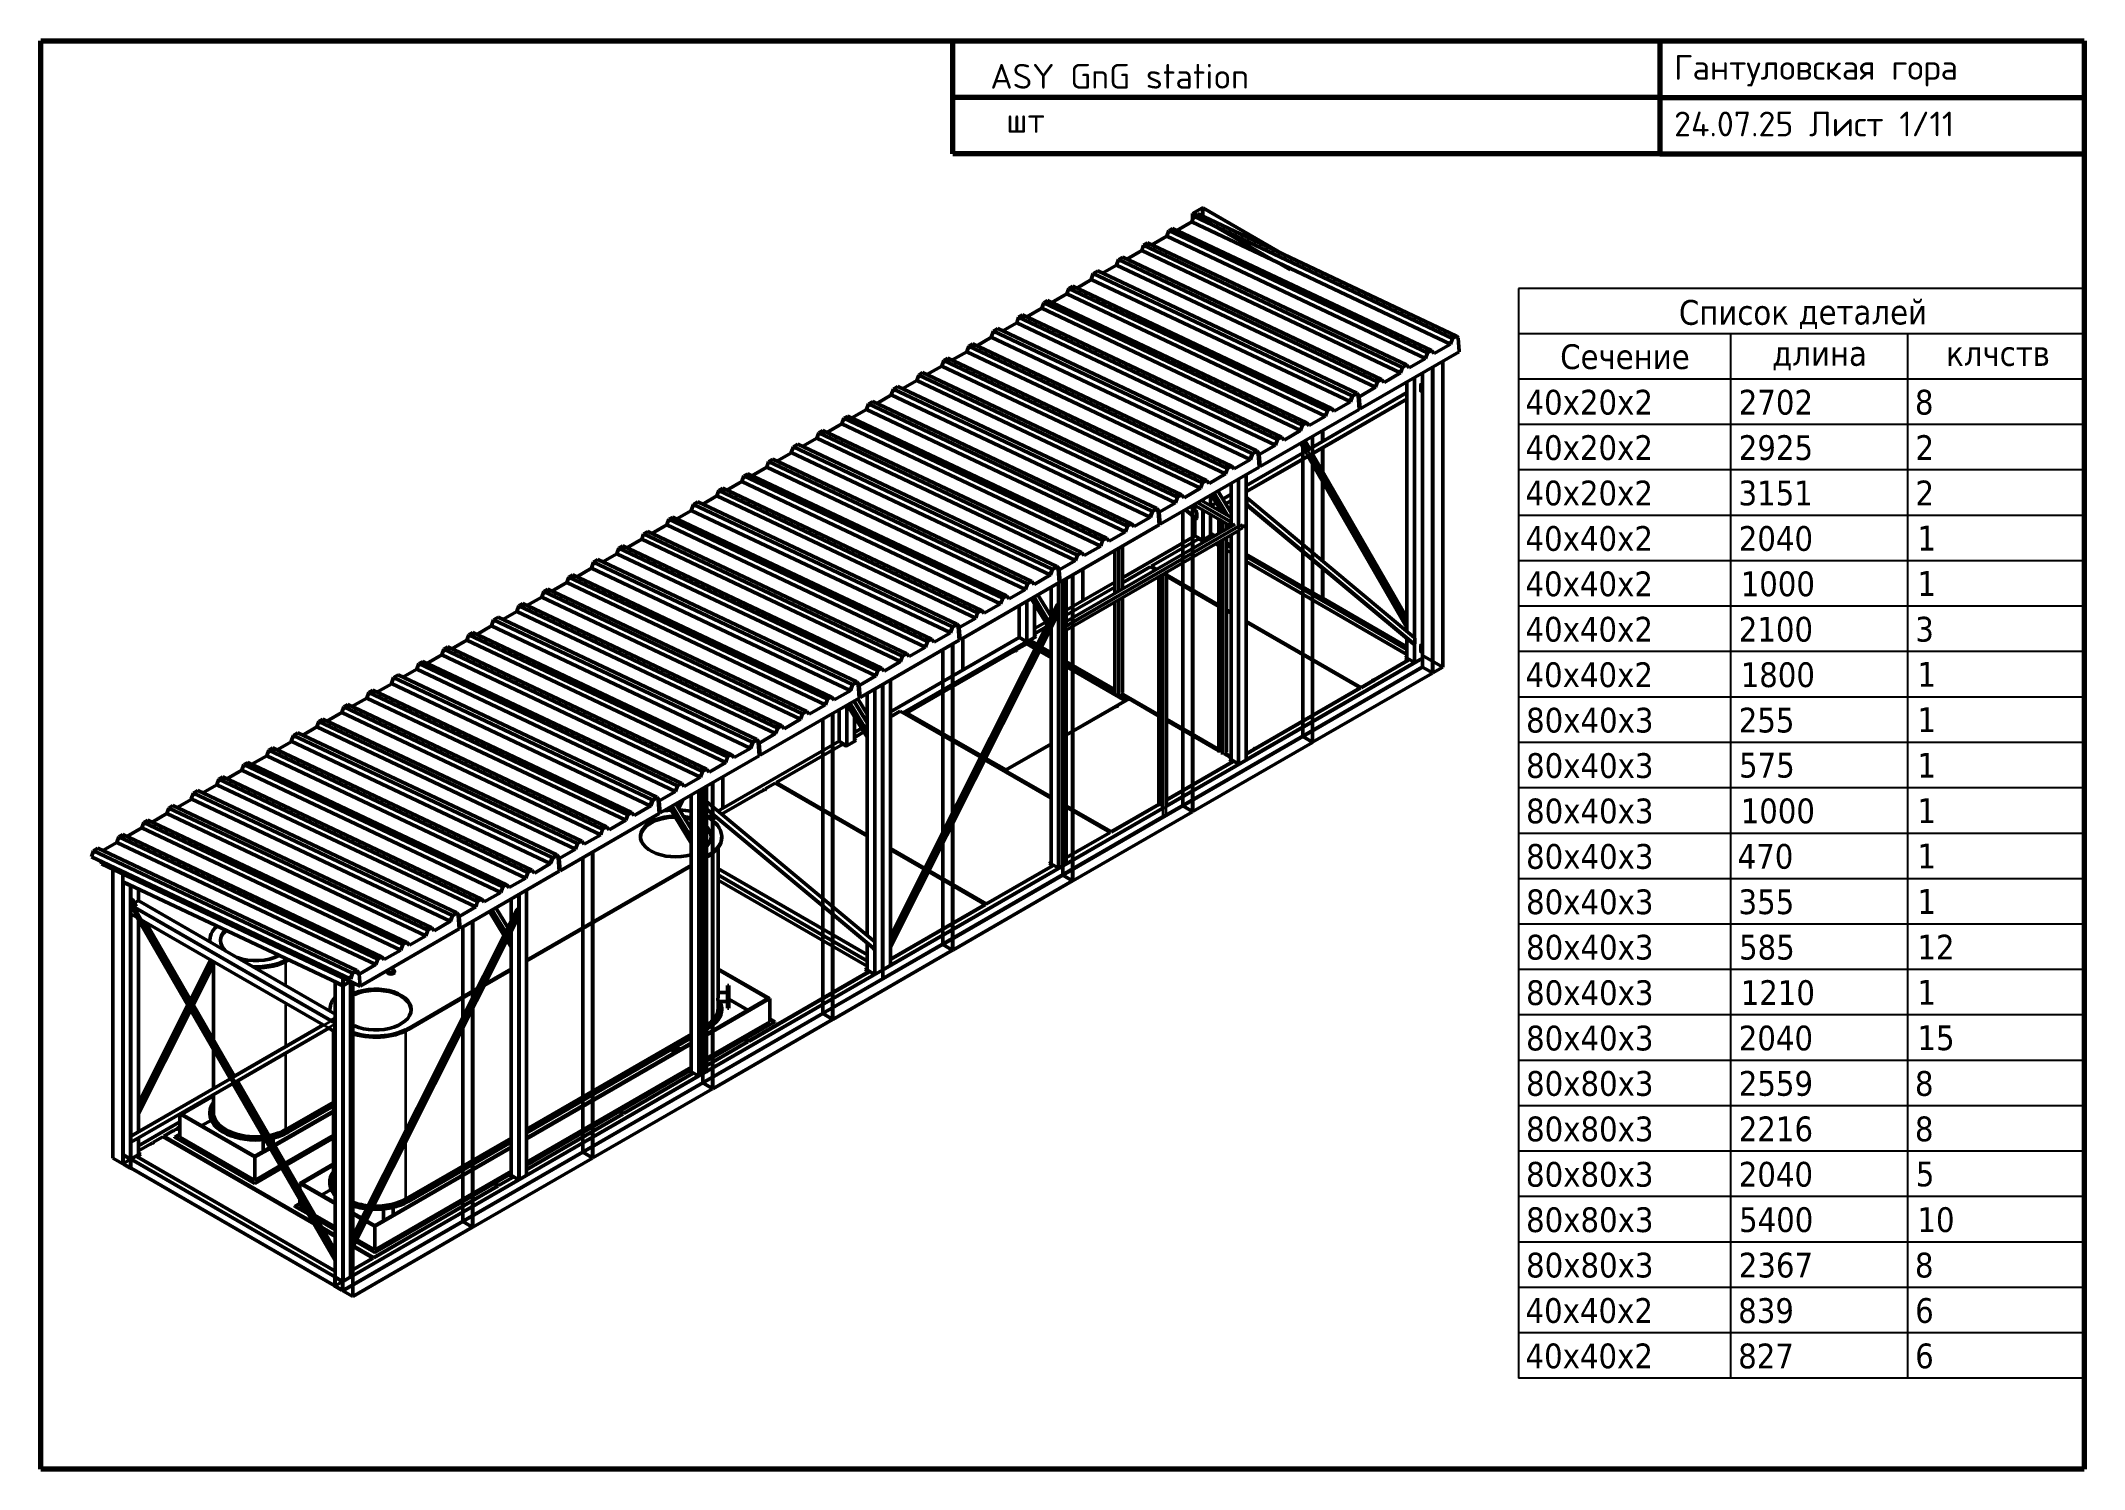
# Model space of a CAD drawing. Header units: millimetres. Extents: x 200 to 14650, y 200 to 10300.
import ezdxf

# ---------------------------------------------------------------- set-up
doc = ezdxf.new("R2010")
doc.units = ezdxf.units.MM
doc.header["$LTSCALE"] = 50
for name, color, linetype, lineweight in [('Border (ISO)', 7, 'Continuous', 70), ('Symbol (ISO)', 7, 'Continuous', 25), ('Visible (ISO)', 7, 'Continuous', 50), ('Visible Narrow (ISO)', 7, 'Continuous', 35)]:
    doc.layers.add(name, color=color, linetype=linetype, lineweight=lineweight)
doc.styles.add('Note Text (DIN)', font='isocpeur.ttf')
doc.styles.add('Note Text (ISO)', font='tahoma.ttf')

msp = doc.modelspace()

# ---------------------------------------------------------------- texts
at = {"layer": 'Symbol (ISO)', "insert": (6915, 10137), "char_height": 175, "width": 4725.43, "attachment_point": 1, "line_spacing_factor": 1.068348, "style": 'Note Text (DIN)'}
msp.add_mtext('\\fISOCPEUR|b0|i0;ASY GnG station\\P\\fISOCPEUR|b0|i0; шт', dxfattribs=at)

# ---------------------------------------------------------------- blocks, each defined once
blk = doc.blocks.new('Borders right top border')
at = {"layer": 'Border (ISO)'}
for p, q in [((4, 206), (293, 206)), ((4, 4), (4, 206)), ((133, 190), (133, 206)), ((233, 206), (233, 190)), ((293, 206), (293, 4)), ((233, 198), (133, 198)), ((233, 198), (293, 198)), ((233, 190), (133, 190)), ((233, 190), (293, 190)), ((293, 4), (4, 4))]:
    blk.add_line(p, q, dxfattribs=at)
at = {"layer": 'Border (ISO)', "insert": (235, 204), "char_height": 3.5, "attachment_point": 1, "line_spacing_factor": 1.371429, "style": 'Note Text (DIN)'}
blk.add_mtext('\\fISOCPEUR|b0|i0;Гантуловская гора\\P\\fISOCPEUR|b0|i0;24.07.25 Лист 1/11', dxfattribs=at)
blk = doc.blocks.new('Список деталей')
at = {"layer": 'Symbol (ISO)'}
for p, q in [((293, 170.98), (213, 170.98)), ((213, 170.98), (213, 164.58)), ((293, 170.98), (293, 164.58)), ((293, 164.58), (213, 164.58)), ((213, 164.58), (213, 158.16)), ((243, 164.58), (243, 158.16)), ((268, 164.58), (268, 158.16)), ((293, 164.58), (293, 158.16)), ((293, 158.16), (213, 158.16)), ((213, 158.16), (213, 16.85)), ((243, 158.16), (243, 16.85)), ((268, 158.16), (268, 16.85)), ((293, 158.16), (293, 16.85)), ((293, 151.73), (213, 151.73)), ((293, 145.31), (213, 145.31)), ((293, 138.89), (213, 138.89)), ((293, 132.46), (213, 132.46)), ((293, 126.04), (213, 126.04)), ((293, 119.62), (213, 119.62)), ((293, 113.19), (213, 113.19)), ((293, 106.77), (213, 106.77)), ((293, 100.35), (213, 100.35)), ((293, 93.92), (213, 93.92)), ((293, 87.5), (213, 87.5)), ((293, 81.08), (213, 81.08)), ((293, 74.65), (213, 74.65)), ((293, 68.23), (213, 68.23)), ((293, 61.81), (213, 61.81)), ((293, 55.39), (213, 55.39)), ((293, 48.96), (213, 48.96)), ((293, 42.54), (213, 42.54)), ((293, 36.12), (213, 36.12)), ((293, 29.69), (213, 29.69)), ((293, 23.27), (213, 23.27)), ((293, 16.85), (213, 16.85))]:
    blk.add_line(p, q, dxfattribs=at)
at = {"layer": 'Symbol (ISO)', "char_height": 3.5, "attachment_point": 7, "style": 'Note Text (ISO)'}
for s, insert in [('Список', (235.68, 165.78)), ('деталей', (252.59, 165.23)), ('Сечение', (218.89, 159.52)), ('длина', (248.87, 159.39)), ('клчств', (273.48, 159.97)), ('40x20x2', (213.99, 153.08)), ('2702', (244.15, 153.08)), ('8', (269.07, 153.08)), ('40x20x2', (213.99, 146.66)), ('2925', (244.15, 146.66)), ('2', (269.15, 146.73)), ('40x20x2', (213.99, 140.24)), ('3151', (244.12, 140.24)), ('2', (269.15, 140.31)), ('40x40x2', (213.99, 133.81)), ('2040', (244.15, 133.81)), ('1', (269.42, 133.92)), ('40x40x2', (213.99, 127.39)), ('1000', (244.42, 127.39)), ('1', (269.42, 127.5)), ('40x40x2', (213.99, 120.97)), ('2100', (244.15, 120.97)), ('3', (269.12, 120.97)), ('40x40x2', (213.99, 114.54)), ('1800', (244.42, 114.54)), ('1', (269.42, 114.65)), ('80x40x3', (214.07, 108.11)), ('255', (244.15, 108.12)), ('1', (269.42, 108.23)), ('80x40x3', (214.07, 101.69)), ('575', (244.19, 101.74)), ('1', (269.42, 101.8)), ('80x40x3', (214.07, 95.27)), ('1000', (244.42, 95.28)), ('1', (269.42, 95.38)), ('470', (243.99, 88.85)), ('80x40x3', (214.07, 88.84)), ('1', (269.42, 88.96)), ('80x40x3', (214.07, 82.42)), ('355', (244.12, 82.43)), ('1', (269.42, 82.53)), ('80x40x3', (214.07, 76)), ('585', (244.19, 76)), ('12', (269.42, 76.08)), ('80x40x3', (214.07, 69.57)), ('1210', (244.42, 69.58)), ('1', (269.42, 69.69)), ('80x40x3', (214.07, 63.15)), ('2040', (244.15, 63.16)), ('15', (269.42, 63.19)), ('80x80x3', (214.07, 56.73)), ('2559', (244.15, 56.74)), ('8', (269.07, 56.73)), ('80x80x3', (214.07, 50.3)), ('2216', (244.15, 50.31)), ('8', (269.07, 50.3)), ('80x80x3', (214.07, 43.88)), ('2040', (244.15, 43.89)), ('5', (269.19, 43.93)), ('80x80x3', (214.07, 37.46)), ('5400', (244.19, 37.47)), ('10', (269.42, 37.47)), ('80x80x3', (214.07, 31.04)), ('2367', (244.15, 31.04)), ('8', (269.07, 31.04)), ('40x40x2', (213.99, 24.62)), ('839', (244.07, 24.61)), ('6', (269.1, 24.62)), ('40x40x2', (213.99, 18.2)), ('827', (244.07, 18.19)), ('6', (269.1, 18.2))]:
    blk.add_mtext(s, dxfattribs=dict(at, insert=insert))

# ---------------------------------------------------------------- linework, layer by layer
at = {"layer": 'Visible (ISO)'}
for p, q in [((8345, 9079), (8414, 9119)), ((8414, 9119), (8417, 9119)), ((8414, 9061), (8414, 9119)), ((8417, 9119), (8417, 9059)), ((8417, 9119), (8987, 8790)), ((8204, 8974), (8176, 8958)), ((10035, 8110), (8204, 8974)), ((8339, 9021), (8234, 8960)), ((8353, 9060), (8339, 9021)), ((10169, 8156), (8339, 9021)), ((8345, 9079), (9034, 8681)), ((8345, 9007), (8345, 9079)), ((8381, 9076), (8353, 9060)), ((10183, 8195), (8353, 9060)), ((10212, 8212), (8381, 9076)), ((7985, 8817), (7880, 8756)), ((7999, 8856), (7985, 8817)), ((9816, 7952), (7985, 8817)), ((8027, 8872), (7999, 8856)), ((9830, 7991), (7999, 8856)), ((9858, 8008), (8027, 8872)), ((8162, 8919), (8057, 8858)), ((8176, 8958), (8162, 8919)), ((9993, 8054), (8162, 8919)), ((10007, 8093), (8176, 8958)), ((7675, 8673), (7643, 8655)), ((9506, 7809), (7675, 8673)), ((7808, 8715), (7709, 8657)), ((7822, 8754), (7808, 8715)), ((9639, 7850), (7808, 8715)), ((7851, 8770), (7822, 8754)), ((9653, 7889), (7822, 8754)), ((9681, 7905), (7851, 8770)), ((7469, 8550), (7455, 8511)), ((7497, 8566), (7469, 8550)), ((9300, 7685), (7469, 8550)), ((9328, 7701), (7497, 8566)), ((7631, 8612), (7527, 8552)), ((7643, 8655), (7628, 8613)), ((9459, 7749), (7628, 8613)), ((9474, 7790), (7643, 8655)), ((7278, 8409), (7173, 8348)), ((7292, 8448), (7278, 8409)), ((9109, 7544), (7278, 8409)), ((7320, 8464), (7292, 8448)), ((9123, 7583), (7292, 8448)), ((9151, 7599), (7320, 8464)), ((7455, 8511), (7350, 8450)), ((9286, 7646), (7455, 8511)), ((6936, 8247), (6921, 8205)), ((6968, 8265), (6936, 8247)), ((8767, 7382), (6936, 8247)), ((8799, 7401), (6968, 8265)), ((7101, 8306), (7002, 8249)), ((7115, 8346), (7101, 8306)), ((8932, 7442), (7101, 8306)), ((7143, 8362), (7115, 8346)), ((8946, 7481), (7115, 8346)), ((8974, 7497), (7143, 8362)), ((6748, 8102), (6643, 8042)), ((6762, 8141), (6748, 8102)), ((8578, 7238), (6748, 8102)), ((6790, 8158), (6762, 8141)), ((8592, 7277), (6762, 8141)), ((8621, 7293), (6790, 8158)), ((6924, 8204), (6819, 8144)), ((8752, 7340), (6921, 8205)), ((9530, 7698), (10230, 8102)), ((10007, 8093), (9993, 8054)), ((10035, 8110), (10007, 8093)), ((10053, 8089), (10035, 8110)), ((10053, 8089), (10169, 8156)), ((10183, 8195), (10169, 8156)), ((10212, 8212), (10183, 8195)), ((10222, 8200), (10212, 8212)), ((10223, 8195), (10222, 8200)), ((10222, 8200), (10230, 8102)), ((10230, 8110), (10223, 8195)), ((10230, 8102), (10230, 8110)), ((6436, 7954), (6408, 7937)), ((8267, 7089), (6436, 7954)), ((6571, 8000), (6466, 7940)), ((6585, 8039), (6571, 8000)), ((8402, 7136), (6571, 8000)), ((6613, 8056), (6585, 8039)), ((8416, 7175), (6585, 8039)), ((8444, 7191), (6613, 8056)), ((9700, 7885), (9816, 7952)), ((9830, 7991), (9816, 7952)), ((9858, 8008), (9830, 7991)), ((9877, 7987), (9858, 8008)), ((9877, 7987), (9993, 8054)), ((9970, 7875), (9970, 7952)), ((9972, 5871), (9972, 7954)), ((10041, 7994), (10041, 5829)), ((10041, 5831), (10041, 7994)), ((10043, 7994), (10043, 5830)), ((10114, 8035), (10114, 5871)), ((6229, 7838), (6214, 7797)), ((6261, 7857), (6229, 7838)), ((8060, 6974), (6229, 7838)), ((8092, 6992), (6261, 7857)), ((6394, 7898), (6295, 7841)), ((6408, 7937), (6394, 7898)), ((8225, 7034), (6394, 7898)), ((8239, 7073), (6408, 7937)), ((9163, 7409), (9861, 7813)), ((9506, 7809), (9474, 7790)), ((9476, 7787), (9505, 7803)), ((9505, 7803), (9476, 7787)), ((9505, 7803), (9523, 7783)), ((9515, 7792), (9505, 7803)), ((9527, 7786), (9506, 7809)), ((9527, 7786), (9639, 7850)), ((9653, 7889), (9639, 7850)), ((9681, 7905), (9653, 7889)), ((9700, 7885), (9681, 7905)), ((9861, 6126), (9861, 7890)), ((9958, 7827), (9958, 7864)), ((9959, 7864), (9959, 7828)), ((9961, 7870), (9969, 7875)), ((9969, 7872), (9961, 7868)), ((9961, 7826), (9969, 7831)), ((9969, 7829), (9961, 7824)), ((9970, 6035), (9970, 7829)), ((9971, 7834), (9971, 7871)), ((9972, 7872), (9972, 7835)), ((6040, 7694), (5936, 7634)), ((6054, 7733), (6040, 7694)), ((7871, 6829), (6040, 7694)), ((6083, 7750), (6054, 7733)), ((7885, 6869), (6054, 7733)), ((7914, 6885), (6083, 7750)), ((6216, 7796), (6112, 7736)), ((8045, 6932), (6214, 7797)), ((8822, 7290), (9523, 7694)), ((9183, 7375), (9861, 7766)), ((9300, 7685), (9286, 7646)), ((9328, 7701), (9300, 7685)), ((9346, 7681), (9328, 7701)), ((9346, 7681), (9462, 7748)), ((9474, 7790), (9459, 7749)), ((9459, 7749), (9462, 7748)), ((9462, 7748), (9476, 7787)), ((9476, 7787), (9462, 7748)), ((9516, 7786), (9515, 7792)), ((9515, 7792), (9523, 7694)), ((9516, 7786), (9523, 7783)), ((9523, 7701), (9516, 7786)), ((9530, 7698), (9523, 7783)), ((9523, 7701), (9530, 7698)), ((9523, 7694), (9523, 7701)), ((5701, 7529), (5687, 7490)), ((5729, 7545), (5701, 7529)), ((7532, 6664), (5701, 7529)), ((7560, 6681), (5729, 7545)), ((5864, 7592), (5759, 7531)), ((5878, 7631), (5864, 7592)), ((7695, 6727), (5864, 7592)), ((5906, 7647), (5878, 7631)), ((7709, 6766), (5878, 7631)), ((7737, 6783), (5906, 7647)), ((8993, 7477), (9109, 7544)), ((9123, 7583), (9109, 7544)), ((9151, 7599), (9123, 7583)), ((9170, 7579), (9151, 7599)), ((9170, 7579), (9286, 7646)), ((9264, 7545), (9264, 7468)), ((9264, 7467), (9264, 7544)), ((9266, 7546), (9266, 7469)), ((5509, 7387), (5405, 7327)), ((5522, 7430), (5507, 7389)), ((7338, 6524), (5507, 7389)), ((5554, 7449), (5522, 7430)), ((7353, 6565), (5522, 7430)), ((7385, 6584), (5554, 7449)), ((5687, 7490), (5588, 7433)), ((7518, 6625), (5687, 7490)), ((8725, 7156), (9142, 7397)), ((8767, 7382), (8752, 7340)), ((8755, 7340), (8769, 7379)), ((8769, 7379), (8755, 7340)), ((8799, 7401), (8767, 7382)), ((8769, 7379), (8798, 7395)), ((8798, 7395), (8769, 7379)), ((8798, 7395), (8816, 7375)), ((8808, 7384), (8798, 7395)), ((8820, 7377), (8799, 7401)), ((8809, 7378), (8808, 7384)), ((8808, 7384), (8815, 7286)), ((8809, 7378), (8816, 7375)), ((8815, 7293), (8809, 7378)), ((8822, 7290), (8816, 7375)), ((8820, 7377), (8932, 7442)), ((8946, 7481), (8932, 7442)), ((8974, 7497), (8946, 7481)), ((8993, 7477), (8974, 7497)), ((9108, 7455), (9142, 7395)), ((9124, 5381), (9124, 7464)), ((9124, 7464), (9124, 5381)), ((9140, 7473), (9173, 7415)), ((9193, 7504), (9193, 5339)), ((9193, 5341), (9193, 7504)), ((9193, 7380), (9861, 6222)), ((9194, 7427), (9194, 7504)), ((9194, 7504), (9194, 7427)), ((9194, 7504), (9194, 5340)), ((9194, 7378), (9194, 7381)), ((9194, 7381), (9194, 7379)), ((9264, 7422), (9264, 7257)), ((9264, 7258), (9264, 7421)), ((9266, 7423), (9266, 7253)), ((5199, 7239), (5171, 7223)), ((7030, 6375), (5199, 7239)), ((5333, 7286), (5228, 7225)), ((5347, 7325), (5333, 7286)), ((7164, 6421), (5333, 7286)), ((5376, 7341), (5347, 7325)), ((7178, 6460), (5347, 7325)), ((7207, 6477), (5376, 7341)), ((8115, 6882), (8815, 7286)), ((8463, 7171), (8578, 7238)), ((8592, 7277), (8578, 7238)), ((8621, 7293), (8592, 7277)), ((8639, 7273), (8621, 7293)), ((8639, 7273), (8755, 7340)), ((8725, 7110), (9162, 7362)), ((8725, 5217), (8725, 7234)), ((8752, 7340), (8755, 7340)), ((8815, 7293), (8822, 7290)), ((8815, 7286), (8815, 7293)), ((9161, 7364), (9861, 6150)), ((9194, 7307), (9194, 6683)), ((9194, 6682), (9194, 7305)), ((4980, 7082), (4881, 7024)), ((4994, 7121), (4980, 7082)), ((6811, 6217), (4980, 7082)), ((5022, 7137), (4994, 7121)), ((6825, 6256), (4994, 7121)), ((6853, 6272), (5022, 7137)), ((5157, 7184), (5052, 7123)), ((5171, 7223), (5157, 7184)), ((6987, 6319), (5157, 7184)), ((7002, 6358), (5171, 7223)), ((8267, 7089), (8239, 7073)), ((8286, 7069), (8267, 7089)), ((8286, 7069), (8402, 7136)), ((8416, 7175), (8402, 7136)), ((8444, 7191), (8416, 7175)), ((8463, 7171), (8444, 7191)), ((8471, 7087), (8471, 7013)), ((8554, 6965), (8477, 7090)), ((8617, 6963), (8523, 7117)), ((8558, 7060), (8617, 7094)), ((8617, 6866), (8617, 7171)), ((9264, 6624), (9264, 7185)), ((9264, 7184), (9264, 6624)), ((9266, 7181), (9266, 6622)), ((4802, 6979), (4698, 6919)), ((4815, 7022), (4800, 6980)), ((6631, 6116), (4800, 6980)), ((4847, 7040), (4815, 7022)), ((6646, 6157), (4815, 7022)), ((6678, 6176), (4847, 7040)), ((8060, 6974), (8045, 6932)), ((8048, 6931), (8062, 6971)), ((8062, 6971), (8048, 6931)), ((8092, 6992), (8060, 6974)), ((8062, 6971), (8090, 6987)), ((8090, 6987), (8062, 6971)), ((8090, 6987), (8109, 6967)), ((8101, 6975), (8090, 6987)), ((8113, 6969), (8092, 6992)), ((8102, 6970), (8101, 6975)), ((8101, 6975), (8108, 6877)), ((8102, 6970), (8109, 6967)), ((8108, 6885), (8102, 6970)), ((8115, 6882), (8109, 6967)), ((8113, 6969), (8225, 7034)), ((8239, 7073), (8225, 7034)), ((8275, 4891), (8275, 6974)), ((8275, 6974), (8275, 4891)), ((8362, 6926), (8293, 6984)), ((8372, 6972), (8331, 7006)), ((8344, 7014), (8344, 4849)), ((8344, 4851), (8344, 7014)), ((8346, 7015), (8346, 4850)), ((8354, 7019), (8615, 6868)), ((8362, 7014), (8362, 6980)), ((8374, 6925), (8374, 6966)), ((8407, 7050), (8617, 6929)), ((8471, 6952), (8471, 6801)), ((8474, 7011), (8512, 7033)), ((8514, 6988), (8533, 6999)), ((8578, 7026), (8617, 7048)), ((9913, 6082), (8725, 7073)), ((9904, 6036), (8725, 7019)), ((8726, 7026), (8726, 7067)), ((8728, 7067), (8728, 7025)), ((4463, 6815), (4449, 6776)), ((4492, 6831), (4463, 6815)), ((6294, 5950), (4463, 6815)), ((6323, 5966), (4492, 6831)), ((4626, 6878), (4521, 6817)), ((4640, 6917), (4626, 6878)), ((6457, 6013), (4626, 6878)), ((4669, 6933), (4640, 6917)), ((6471, 6052), (4640, 6917)), ((6499, 6068), (4669, 6933)), ((7408, 6473), (8108, 6877)), ((8644, 6882), (7452, 6194)), ((8672, 6837), (7452, 6132)), ((7755, 6762), (7871, 6829)), ((7849, 6504), (8363, 6800)), ((7885, 6869), (7871, 6829)), ((7914, 6885), (7885, 6869)), ((7932, 6865), (7914, 6885)), ((7932, 6865), (8048, 6931)), ((8045, 6932), (8048, 6931)), ((8108, 6885), (8115, 6882)), ((8108, 6877), (8108, 6885)), ((8362, 6926), (8362, 6801)), ((8371, 6921), (8363, 6926)), ((8364, 6799), (8412, 6771)), ((8421, 6771), (8469, 6799)), ((8421, 6771), (8469, 6799)), ((8502, 6800), (8471, 6818)), ((8472, 6799), (8486, 6791)), ((8531, 6817), (8531, 6916)), ((8555, 6901), (8532, 6914)), ((8534, 6915), (8557, 6902)), ((8585, 6848), (8585, 6886)), ((8615, 6865), (8612, 6870)), ((8614, 6870), (8614, 6896)), ((8616, 6897), (8616, 6871)), ((8617, 5217), (8617, 6805)), ((8699, 6880), (8699, 6854)), ((4273, 6673), (4174, 6616)), ((4287, 6713), (4273, 6673)), ((6104, 5809), (4273, 6673)), ((4315, 6729), (4287, 6713)), ((6118, 5848), (4287, 6713)), ((6146, 5864), (4315, 6729)), ((4449, 6776), (4345, 6715)), ((6280, 5911), (4449, 6776)), ((7532, 6664), (7518, 6625)), ((7560, 6681), (7532, 6664)), ((7579, 6660), (7560, 6681)), ((7579, 6660), (7695, 6727)), ((7709, 6766), (7695, 6727)), ((7737, 6783), (7709, 6766)), ((7755, 6762), (7737, 6783)), ((7796, 6392), (7796, 6697)), ((7849, 6423), (7849, 6728)), ((8052, 6585), (8388, 6779)), ((8388, 6779), (8413, 6765)), ((8413, 6765), (8441, 6781)), ((8441, 6781), (8456, 6773)), ((8509, 6742), (8531, 6729)), ((8531, 5269), (8531, 6755)), ((8585, 5269), (8585, 6786)), ((8617, 6734), (8585, 6753)), ((8585, 6734), (8617, 6715)), ((8585, 6699), (8617, 6680)), ((9264, 6360), (8725, 6671)), ((8725, 6653), (9861, 5997)), ((3933, 6508), (3919, 6469)), ((3961, 6525), (3933, 6508)), ((5764, 5644), (3933, 6508)), ((5792, 5660), (3961, 6525)), ((4095, 6571), (3991, 6511)), ((4108, 6614), (4093, 6572)), ((5924, 5707), (4093, 6572)), ((4140, 6632), (4108, 6614)), ((5939, 5749), (4108, 6614)), ((5971, 5768), (4140, 6632)), ((7225, 6456), (7341, 6523)), ((7353, 6565), (7338, 6524)), ((7338, 6524), (7341, 6523)), ((7341, 6523), (7355, 6562)), ((7355, 6562), (7341, 6523)), ((7385, 6584), (7353, 6565)), ((7355, 6562), (7383, 6579)), ((7383, 6579), (7355, 6562)), ((7383, 6579), (7402, 6558)), ((7394, 6567), (7383, 6579)), ((7406, 6561), (7385, 6584)), ((7395, 6562), (7394, 6567)), ((7394, 6567), (7401, 6469)), ((7395, 6562), (7402, 6558)), ((7401, 6477), (7395, 6562)), ((7408, 6473), (7402, 6558)), ((7406, 6561), (7518, 6625)), ((7496, 6524), (7496, 4359)), ((7496, 4361), (7496, 6524)), ((7497, 6525), (7497, 4360)), ((7568, 6566), (7568, 6341)), ((7568, 6341), (7568, 6566)), ((7849, 6468), (8045, 6581)), ((8045, 6581), (8084, 6559)), ((8091, 6563), (8052, 6585)), ((8052, 6585), (8052, 6583)), ((8052, 6583), (8089, 6562)), ((8074, 6571), (8069, 6568)), ((8107, 4891), (8107, 6510)), ((8135, 6526), (8158, 6539)), ((8159, 6539), (8136, 6525)), ((8160, 4889), (8160, 6540)), ((8531, 6309), (8160, 6523)), ((8160, 6521), (8531, 6307)), ((8160, 6515), (8531, 6301)), ((8725, 6618), (9861, 5961)), ((9194, 6629), (9194, 6383)), ((9194, 6382), (9194, 6628)), ((9264, 6360), (9264, 6570)), ((9264, 6570), (9264, 6360)), ((9266, 6568), (9266, 6360)), ((3742, 6367), (3637, 6307)), ((3756, 6406), (3742, 6367)), ((5573, 5503), (3742, 6367)), ((3785, 6423), (3756, 6406)), ((5587, 5542), (3756, 6406)), ((5616, 5558), (3785, 6423)), ((3919, 6469), (3814, 6409)), ((5750, 5605), (3919, 6469)), ((6701, 6065), (7401, 6469)), ((7002, 6358), (6987, 6319)), ((7030, 6375), (7002, 6358)), ((7048, 6354), (7030, 6375)), ((7048, 6354), (7164, 6421)), ((7178, 6460), (7164, 6421)), ((7207, 6477), (7178, 6460)), ((7225, 6456), (7207, 6477)), ((7344, 6229), (7250, 6382)), ((7344, 6230), (7344, 6436)), ((7401, 6477), (7408, 6473)), ((7401, 6469), (7401, 6477)), ((7427, 4401), (7427, 6484)), ((7427, 6484), (7427, 4401)), ((7452, 6164), (7452, 6499)), ((7452, 6275), (7796, 6473)), ((7452, 6239), (7796, 6437)), ((7849, 5693), (7849, 6361)), ((9248, 6351), (9264, 6360)), ((9248, 6351), (9264, 6360)), ((9266, 6360), (9264, 6360)), ((9861, 6016), (9266, 6360)), ((3433, 6224), (3401, 6205)), ((5264, 5359), (3433, 6224)), ((3566, 6265), (3467, 6208)), ((3580, 6304), (3566, 6265)), ((5396, 5401), (3566, 6265)), ((3608, 6321), (3580, 6304)), ((5411, 5440), (3580, 6304)), ((5439, 5456), (3608, 6321)), ((6208, 3970), (7385, 6310)), ((6210, 3893), (7398, 6255)), ((6699, 6153), (6811, 6217)), ((6825, 6256), (6811, 6217)), ((6853, 6272), (6825, 6256)), ((6872, 6252), (6853, 6272)), ((6872, 6252), (6987, 6319)), ((7118, 6306), (7118, 6083)), ((7316, 6173), (7204, 6356)), ((7226, 6320), (7226, 6083)), ((7395, 6306), (7387, 6311)), ((7398, 6258), (7398, 6299)), ((7796, 5689), (7796, 6331)), ((8617, 6259), (8585, 6278)), ((8585, 6276), (8617, 6257)), ((8585, 6270), (8617, 6251)), ((3226, 6100), (3212, 6061)), ((3254, 6117), (3226, 6100)), ((5057, 5236), (3226, 6100)), ((5085, 5252), (3254, 6117)), ((3388, 6163), (3284, 6103)), ((3401, 6205), (3386, 6164)), ((5217, 5299), (3386, 6164)), ((5232, 5341), (3401, 6205)), ((6208, 5556), (7118, 6082)), ((6518, 6048), (6634, 6115)), ((6646, 6157), (6631, 6116)), ((6631, 6116), (6634, 6115)), ((6634, 6115), (6648, 6154)), ((6648, 6154), (6634, 6115)), ((6678, 6176), (6646, 6157)), ((6648, 6154), (6676, 6170)), ((6676, 6170), (6648, 6154)), ((6676, 6170), (6695, 6150)), ((6687, 6159), (6676, 6170)), ((6699, 6153), (6678, 6176)), ((6688, 6153), (6687, 6159)), ((6687, 6159), (6694, 6061)), ((6688, 6153), (6695, 6150)), ((6694, 6068), (6688, 6153)), ((6701, 6065), (6695, 6150)), ((6719, 6076), (6719, 5851)), ((6719, 5851), (6719, 6076)), ((7120, 6080), (7168, 6053)), ((7176, 6053), (7224, 6080)), ((7193, 6061), (7239, 6087)), ((7226, 6144), (7306, 6190)), ((7226, 6108), (7307, 6155)), ((7239, 6087), (7226, 6095)), ((7226, 6093), (7237, 6086)), ((7344, 6127), (7338, 6137)), ((7344, 4483), (7344, 6149)), ((7427, 6145), (7427, 6119)), ((7452, 4483), (7452, 6132)), ((9537, 5728), (8725, 6197)), ((8725, 6195), (9537, 5726)), ((8725, 6189), (9530, 5724)), ((9861, 5936), (9861, 6072)), ((9916, 6035), (9916, 6076)), ((3035, 5959), (2930, 5898)), ((3049, 5998), (3035, 5959)), ((4866, 5094), (3035, 5959)), ((3078, 6014), (3049, 5998)), ((4880, 5133), (3049, 5998)), ((4908, 5150), (3078, 6014)), ((3212, 6061), (3107, 6001)), ((5043, 5196), (3212, 6061)), ((5994, 5657), (6694, 6061)), ((6294, 5950), (6280, 5911)), ((6323, 5966), (6294, 5950)), ((6341, 5946), (6323, 5966)), ((6326, 5548), (7079, 5983)), ((6341, 5946), (6457, 6013)), ((6471, 6052), (6457, 6013)), ((6499, 6068), (6471, 6052)), ((6518, 6048), (6499, 6068)), ((6578, 3911), (6578, 5994)), ((6578, 5994), (6578, 3911)), ((6647, 6034), (6647, 3869)), ((6647, 3871), (6647, 6034)), ((6649, 6035), (6649, 3870)), ((6694, 6068), (6701, 6065)), ((6694, 6061), (6694, 6068)), ((7081, 5984), (7083, 5985)), ((7081, 5983), (7081, 5984)), ((7084, 5986), (7087, 5987)), ((7084, 5985), (7084, 5986)), ((7091, 5985), (7087, 5987)), ((7089, 5988), (7090, 5989)), ((7089, 5988), (7092, 5986)), ((7089, 5987), (7089, 5988)), ((7094, 5987), (7090, 5989)), ((7091, 5990), (7093, 5991)), ((7091, 5990), (7095, 5988)), ((7091, 5988), (7091, 5990)), ((7092, 5986), (7091, 5985)), ((7096, 5989), (7093, 5991)), ((7094, 5991), (7096, 5992)), ((7094, 5991), (7098, 5989)), ((7094, 5990), (7094, 5991)), ((7095, 5988), (7094, 5987)), ((7099, 5990), (7096, 5992)), ((7098, 5989), (7096, 5989)), ((7097, 5993), (7172, 6036)), ((7097, 5993), (7101, 5991)), ((7097, 5991), (7097, 5993)), ((7101, 5991), (7099, 5990)), ((7172, 6045), (7172, 6036)), ((7172, 6036), (7230, 6003)), ((7196, 6064), (7176, 6053)), ((7245, 6031), (7193, 6061)), ((7193, 6061), (7193, 6058)), ((7193, 6058), (7244, 6029)), ((7199, 6064), (7199, 6064)), ((7262, 5985), (7344, 5937)), ((7275, 6011), (7344, 5971)), ((7344, 5974), (7276, 6013)), ((9861, 5944), (9848, 5936)), ((9848, 5936), (9873, 5922)), ((9851, 5935), (9861, 5941)), ((9862, 5935), (9857, 5932)), ((9911, 5906), (9863, 5934)), ((9913, 6031), (9904, 6036)), ((9968, 5934), (9920, 5906)), ((9958, 5984), (9958, 6021)), ((9959, 6022), (9959, 5985)), ((9961, 6027), (9969, 6032)), ((9969, 6030), (9961, 6025)), ((9961, 5984), (9969, 5988)), ((9969, 5986), (9961, 5981)), ((9970, 6035), (9972, 6032)), ((9970, 5936), (9970, 5986)), ((10114, 5871), (9970, 5954)), ((9971, 5992), (9971, 6029)), ((9972, 6029), (9972, 5992)), ((9972, 5931), (9972, 5876)), ((2693, 5797), (2679, 5756)), ((2726, 5816), (2693, 5797)), ((4524, 4933), (2693, 5797)), ((4556, 4951), (2726, 5816)), ((2858, 5857), (2759, 5800)), ((2872, 5896), (2858, 5857)), ((4689, 4992), (2858, 5857)), ((2901, 5912), (2872, 5896)), ((4703, 5031), (2872, 5896)), ((4732, 5048), (2901, 5912)), ((5992, 5744), (6104, 5809)), ((6118, 5848), (6104, 5809)), ((6146, 5864), (6118, 5848)), ((6164, 5844), (6146, 5864)), ((6164, 5844), (6280, 5911)), ((6208, 3764), (6208, 5780)), ((7796, 5713), (7452, 5911)), ((7452, 5909), (7796, 5710)), ((7452, 5875), (7870, 5634)), ((9971, 5873), (8160, 4827)), ((9124, 5381), (9972, 5871)), ((9194, 5340), (10041, 5829)), ((9628, 5781), (9626, 5780)), ((9628, 5778), (9628, 5781)), ((9873, 5922), (9630, 5782)), ((9630, 5779), (9873, 5920)), ((9630, 5782), (9630, 5779)), ((9873, 5922), (9873, 5920)), ((10043, 5830), (9970, 5872)), ((9972, 5871), (10041, 5831)), ((10041, 5829), (10041, 5831)), ((10043, 5830), (10114, 5871)), ((2505, 5653), (2400, 5592)), ((2519, 5692), (2505, 5653)), ((4336, 4788), (2505, 5653)), ((2547, 5708), (2519, 5692)), ((4350, 4827), (2519, 5692)), ((4378, 4844), (2547, 5708)), ((2681, 5754), (2577, 5694)), ((4509, 4891), (2679, 5756)), ((5287, 5249), (5987, 5653)), ((5764, 5644), (5750, 5605)), ((5792, 5660), (5764, 5644)), ((5811, 5640), (5792, 5660)), ((5811, 5640), (5927, 5707)), ((5939, 5749), (5924, 5707)), ((5924, 5707), (5927, 5707)), ((5927, 5707), (5941, 5746)), ((5941, 5746), (5927, 5707)), ((5971, 5768), (5939, 5749)), ((5941, 5746), (5969, 5762)), ((5969, 5762), (5941, 5746)), ((5969, 5762), (5988, 5742)), ((5980, 5751), (5969, 5762)), ((5992, 5744), (5971, 5768)), ((6043, 5539), (5977, 5647)), ((5981, 5745), (5980, 5751)), ((5980, 5751), (5987, 5653)), ((5981, 5745), (5988, 5742)), ((5987, 5660), (5981, 5745)), ((5987, 5660), (5994, 5657)), ((5987, 5653), (5987, 5660)), ((5994, 5657), (5988, 5742)), ((6043, 5685), (6043, 3973)), ((6151, 5748), (6151, 3731)), ((7452, 5393), (7880, 5640)), ((7819, 5602), (7897, 5647)), ((8107, 5533), (7840, 5687)), ((7840, 5685), (8107, 5531)), ((7884, 5639), (7883, 5640)), ((7897, 5647), (8107, 5525)), ((9530, 5724), (8792, 5298)), ((8792, 5295), (9530, 5722)), ((9516, 5738), (9511, 5735)), ((9513, 5734), (9518, 5737)), ((9519, 5737), (9514, 5734)), ((9530, 5724), (9530, 5722)), ((9621, 5776), (9537, 5728)), ((9537, 5726), (9621, 5774)), ((9537, 5728), (9537, 5726)), ((9617, 5778), (9619, 5779)), ((9621, 5776), (9617, 5778)), ((9619, 5779), (9622, 5777)), ((9619, 5779), (9619, 5778)), ((9622, 5775), (9621, 5776)), ((9621, 5774), (9621, 5776)), ((9625, 5779), (9622, 5777)), ((9622, 5777), (9622, 5775)), ((9622, 5775), (9625, 5776)), ((9625, 5776), (9625, 5779)), ((9626, 5780), (9626, 5777)), ((9626, 5777), (9628, 5778)), ((2194, 5504), (2165, 5488)), ((4025, 4640), (2194, 5504)), ((2328, 5551), (2223, 5490)), ((2342, 5590), (2328, 5551)), ((4159, 4686), (2328, 5551)), ((2370, 5606), (2342, 5590)), ((4173, 4725), (2342, 5590)), ((4201, 4742), (2370, 5606)), ((5457, 5436), (5573, 5503)), ((5587, 5542), (5573, 5503)), ((5616, 5558), (5587, 5542)), ((5634, 5538), (5616, 5558)), ((5634, 5538), (5750, 5605)), ((5730, 3421), (5730, 5504)), ((5730, 5504), (5730, 3421)), ((5799, 5544), (5799, 3380)), ((5799, 3381), (5799, 5544)), ((5800, 5545), (5800, 3380)), ((5845, 5571), (5845, 5348)), ((5903, 5604), (6043, 5376)), ((5949, 5631), (6043, 5477)), ((5953, 5523), (5953, 5348)), ((6208, 5521), (6278, 5561)), ((6208, 5519), (6209, 5517)), ((6208, 5517), (6208, 5517)), ((6278, 5561), (6844, 5234)), ((6312, 5554), (6301, 5547)), ((6849, 5246), (6315, 5554)), ((7452, 5390), (7804, 5593)), ((7806, 5594), (7808, 5595)), ((7806, 5593), (7806, 5594)), ((7809, 5596), (7812, 5598)), ((7809, 5595), (7809, 5596)), ((7815, 5595), (7812, 5598)), ((7813, 5598), (7815, 5599)), ((7813, 5598), (7817, 5596)), ((7813, 5597), (7813, 5598)), ((7818, 5597), (7815, 5599)), ((7817, 5596), (7815, 5595)), ((7816, 5600), (7818, 5601)), ((7816, 5600), (7820, 5598)), ((7816, 5598), (7816, 5600)), ((7821, 5599), (7818, 5601)), ((7820, 5598), (7818, 5597)), ((7819, 5602), (7823, 5600)), ((7819, 5600), (7819, 5602)), ((7823, 5600), (7821, 5599)), ((8531, 5288), (8160, 5503)), ((8160, 5500), (8531, 5286)), ((8160, 5494), (8531, 5280)), ((1986, 5389), (1971, 5347)), ((3802, 4483), (1971, 5347)), ((2018, 5407), (1986, 5389)), ((3817, 4524), (1986, 5389)), ((3849, 4543), (2018, 5407)), ((2151, 5449), (2052, 5391)), ((2165, 5488), (2151, 5449)), ((3982, 4584), (2151, 5449)), ((3996, 4623), (2165, 5488)), ((4988, 4852), (5846, 5347)), ((5264, 5359), (5232, 5341)), ((5234, 5338), (5262, 5354)), ((5262, 5354), (5234, 5338)), ((5262, 5354), (5281, 5334)), ((5272, 5342), (5262, 5354)), ((5285, 5336), (5264, 5359)), ((5285, 5336), (5396, 5401)), ((5411, 5440), (5396, 5401)), ((5439, 5456), (5411, 5440)), ((5457, 5436), (5439, 5456)), ((5896, 5312), (5966, 5353)), ((5953, 5409), (6005, 5439)), ((5953, 5374), (6021, 5413)), ((5966, 5353), (5953, 5360)), ((5953, 5358), (5964, 5351)), ((8275, 4891), (9124, 5381)), ((9124, 5381), (9193, 5341)), ((9124, 5381), (9194, 5340)), ((1798, 5245), (1693, 5184)), ((1812, 5284), (1798, 5245)), ((3629, 4380), (1798, 5245)), ((1840, 5300), (1812, 5284)), ((3643, 4419), (1812, 5284)), ((3671, 4435), (1840, 5300)), ((1974, 5346), (1870, 5286)), ((4580, 4840), (5280, 5244)), ((5057, 5236), (5043, 5196)), ((5085, 5252), (5057, 5236)), ((5104, 5232), (5085, 5252)), ((5104, 5232), (5220, 5298)), ((5232, 5341), (5217, 5299)), ((5217, 5299), (5220, 5298)), ((5220, 5298), (5234, 5338)), ((5234, 5338), (5220, 5298)), ((5273, 5337), (5272, 5342)), ((5272, 5342), (5280, 5244)), ((5273, 5337), (5281, 5334)), ((5280, 5252), (5273, 5337)), ((5280, 5252), (5287, 5249)), ((5280, 5244), (5280, 5252)), ((5287, 5249), (5281, 5334)), ((5401, 5055), (5871, 5326)), ((5847, 5346), (5895, 5318)), ((5871, 5326), (5896, 5312)), ((5903, 5318), (5952, 5346)), ((6875, 5216), (7344, 4945)), ((7026, 5144), (6881, 5227)), ((7020, 5140), (7344, 5327)), ((7025, 5146), (7344, 5330)), ((8629, 5204), (8160, 4933)), ((8346, 4850), (9193, 5339)), ((8569, 5259), (8617, 5231)), ((8617, 5239), (8576, 5263)), ((8576, 5260), (8617, 5236)), ((8617, 5225), (8604, 5218)), ((8604, 5218), (8629, 5204)), ((8606, 5217), (8617, 5223)), ((8617, 5216), (8612, 5213)), ((8667, 5187), (8619, 5215)), ((8629, 5201), (8629, 5204)), ((8723, 5215), (8675, 5187)), ((8780, 5291), (8725, 5259)), ((8725, 5257), (8780, 5288)), ((8776, 5293), (8778, 5294)), ((8780, 5291), (8776, 5293)), ((8778, 5294), (8781, 5292)), ((8778, 5294), (8778, 5292)), ((8779, 5295), (8781, 5295)), ((8783, 5293), (8779, 5295)), ((8780, 5288), (8780, 5291)), ((8781, 5289), (8780, 5290)), ((8781, 5295), (8784, 5293)), ((8781, 5295), (8781, 5294)), ((8783, 5293), (8781, 5292)), ((8781, 5292), (8781, 5289)), ((8781, 5289), (8783, 5290)), ((8783, 5290), (8783, 5293)), ((8784, 5291), (8783, 5292)), ((8787, 5295), (8784, 5293)), ((8784, 5293), (8784, 5291)), ((8784, 5291), (8787, 5293)), ((8787, 5293), (8787, 5295)), ((8791, 5297), (8788, 5296)), ((8788, 5296), (8788, 5293)), ((8788, 5293), (8791, 5295)), ((8791, 5295), (8791, 5297)), ((8792, 5298), (8792, 5295)), ((9193, 5339), (9193, 5341)), ((1458, 5080), (1444, 5040)), ((1487, 5096), (1458, 5080)), ((3289, 4215), (1458, 5080)), ((3317, 4231), (1487, 5096)), ((1621, 5143), (1516, 5082)), ((1635, 5182), (1621, 5143)), ((3452, 4278), (1621, 5143)), ((1663, 5198), (1635, 5182)), ((3466, 4317), (1635, 5182)), ((3494, 4333), (1663, 5198)), ((4750, 5027), (4866, 5094)), ((4880, 5133), (4866, 5094)), ((4908, 5150), (4880, 5133)), ((4927, 5129), (4908, 5150)), ((4927, 5129), (5043, 5196)), ((5022, 5096), (5022, 4872)), ((5022, 4872), (5022, 5096)), ((7344, 4953), (7020, 5140)), ((7020, 5138), (7020, 5140)), ((7020, 5138), (7344, 4951)), ((7028, 5145), (7028, 5146)), ((8160, 4931), (8629, 5201)), ((1267, 4938), (1163, 4878)), ((1279, 4981), (1264, 4939)), ((3095, 4074), (1264, 4939)), ((1311, 4999), (1279, 4981)), ((3110, 4116), (1279, 4981)), ((3142, 4135), (1311, 4999)), ((1444, 5040), (1345, 4983)), ((3275, 4176), (1444, 5040)), ((4524, 4933), (4509, 4891)), ((4513, 4890), (4527, 4929)), ((4527, 4929), (4513, 4890)), ((4556, 4951), (4524, 4933)), ((4527, 4929), (4555, 4946)), ((4555, 4946), (4527, 4929)), ((4555, 4946), (4573, 4925)), ((4565, 4934), (4555, 4946)), ((4578, 4928), (4556, 4951)), ((4566, 4929), (4565, 4934)), ((4565, 4934), (4573, 4836)), ((4566, 4929), (4573, 4925)), ((4573, 4844), (4566, 4929)), ((4580, 4840), (4573, 4925)), ((4578, 4928), (4689, 4992)), ((4703, 5031), (4689, 4992)), ((4732, 5048), (4703, 5031)), ((4709, 4915), (4709, 4873)), ((4712, 4869), (4745, 4936)), ((4750, 5027), (4732, 5048)), ((4799, 4967), (4799, 3013)), ((4881, 2931), (4881, 5014)), ((4881, 5014), (4881, 2931)), ((4907, 5029), (4907, 3013)), ((6095, 3930), (4907, 4920)), ((4908, 4873), (4908, 4914)), ((4909, 4914), (4909, 4872)), ((4950, 5054), (4950, 2890)), ((4950, 2891), (4950, 5054)), ((4952, 5055), (4952, 2890)), ((5014, 4831), (5301, 4997)), ((5302, 4998), (5305, 4999)), ((5302, 4997), (5302, 4998)), ((5306, 5000), (5317, 5006)), ((5306, 4999), (5306, 5000)), ((5321, 5004), (5317, 5006)), ((5319, 5007), (5320, 5008)), ((5319, 5007), (5322, 5005)), ((5319, 5006), (5319, 5007)), ((5324, 5007), (5320, 5008)), ((5322, 5005), (5321, 5004)), ((5323, 5010), (5394, 5050)), ((5323, 5010), (5325, 5007)), ((5323, 5007), (5323, 5010)), ((5323, 5007), (5323, 5007)), ((5394, 5050), (6043, 4675)), ((6043, 4684), (5401, 5055)), ((5401, 5052), (5401, 5055)), ((5401, 5052), (6043, 4681)), ((5422, 5040), (5417, 5037)), ((928, 4773), (914, 4734)), ((956, 4790), (928, 4773)), ((2759, 3909), (928, 4773)), ((2787, 3925), (956, 4790)), ((1091, 4836), (986, 4776)), ((1105, 4875), (1091, 4836)), ((2922, 3972), (1091, 4836)), ((1133, 4892), (1105, 4875)), ((2936, 4011), (1105, 4875)), ((2964, 4027), (1133, 4892)), ((3873, 4432), (4573, 4836)), ((4220, 4721), (4336, 4788)), ((4350, 4827), (4336, 4788)), ((4378, 4844), (4350, 4827)), ((4397, 4823), (4378, 4844)), ((4397, 4823), (4513, 4890)), ((4509, 4891), (4513, 4890)), ((4573, 4844), (4580, 4840)), ((4573, 4836), (4573, 4844)), ((4645, 4878), (4799, 4626)), ((4652, 4861), (4652, 4865)), ((4690, 4904), (4799, 4727)), ((6085, 3883), (4907, 4866)), ((4915, 4810), (4950, 4830)), ((4945, 4791), (4975, 4809)), ((8133, 4812), (6153, 3668)), ((7427, 4401), (8275, 4891)), ((7770, 4708), (7452, 4891)), ((7452, 4888), (7770, 4705)), ((7452, 4882), (7762, 4703)), ((7497, 4360), (8344, 4849)), ((8107, 4902), (7770, 4708)), ((7770, 4705), (8107, 4900)), ((8159, 4824), (8136, 4811)), ((8160, 4826), (8160, 4828)), ((8275, 4891), (8344, 4851)), ((8275, 4891), (8346, 4850)), ((8344, 4849), (8344, 4851)), ((737, 4632), (638, 4575)), ((751, 4671), (737, 4632)), ((2568, 3768), (737, 4632)), ((779, 4688), (751, 4671)), ((2582, 3807), (751, 4671)), ((2610, 3823), (779, 4688)), ((914, 4734), (809, 4674)), ((2745, 3870), (914, 4734)), ((4025, 4640), (3996, 4623)), ((4043, 4619), (4025, 4640)), ((4043, 4619), (4159, 4686)), ((4173, 4725), (4159, 4686)), ((4201, 4742), (4173, 4725)), ((4220, 4721), (4201, 4742)), ((5015, 4674), (5015, 4666)), ((7762, 4703), (7452, 4524)), ((7452, 4522), (7762, 4701)), ((7748, 4717), (7743, 4714)), ((7745, 4713), (7750, 4716)), ((7751, 4716), (7746, 4713)), ((7762, 4701), (7762, 4703)), ((7770, 4705), (7770, 4708)), ((572, 4572), (557, 4531)), ((2388, 3666), (557, 4531)), ((604, 4591), (572, 4572)), ((2403, 3708), (572, 4572)), ((2435, 3726), (604, 4591)), ((628, 4480), (626, 4498)), ((628, 4480), (2459, 3616)), ((3690, 4415), (3805, 4482)), ((3817, 4524), (3802, 4483)), ((3802, 4483), (3805, 4482)), ((3805, 4482), (3820, 4521)), ((3820, 4521), (3805, 4482)), ((3849, 4543), (3817, 4524)), ((3820, 4521), (3848, 4537)), ((3848, 4537), (3820, 4521)), ((3848, 4537), (3866, 4517)), ((3858, 4526), (3848, 4537)), ((3871, 4520), (3849, 4543)), ((3859, 4520), (3858, 4526)), ((3858, 4526), (3866, 4428)), ((3859, 4520), (3866, 4517)), ((3866, 4435), (3859, 4520)), ((3873, 4432), (3866, 4517)), ((3871, 4520), (3982, 4584)), ((3996, 4623), (3982, 4584)), ((4032, 2441), (4032, 4524)), ((4032, 4524), (4032, 2441)), ((4102, 4564), (4102, 2400)), ((4102, 2401), (4102, 4564)), ((4103, 4565), (4103, 2401)), ((4907, 4534), (4920, 4542)), ((4920, 4534), (4907, 4526)), ((4990, 3565), (4990, 4594)), ((6449, 4449), (6208, 4589)), ((6208, 4586), (6448, 4447)), ((6208, 4580), (6446, 4443)), ((7344, 4491), (7331, 4483)), ((7331, 4483), (7356, 4469)), ((7333, 4482), (7344, 4488)), ((7345, 4481), (7339, 4478)), ((7394, 4452), (7346, 4480)), ((7451, 4480), (7403, 4452)), ((710, 2400), (710, 4441)), ((780, 2360), (780, 4408)), ((780, 4408), (780, 4356)), ((781, 4353), (2337, 3619)), ((782, 2425), (782, 4352)), ((832, 4327), (784, 4349)), ((786, 4351), (834, 4328)), ((3166, 4024), (3866, 4428)), ((3513, 4313), (3629, 4380)), ((3643, 4419), (3629, 4380)), ((3634, 3799), (4799, 4472)), ((4799, 4464), (3634, 3791)), ((3671, 4435), (3643, 4419)), ((3690, 4415), (3671, 4435)), ((3866, 4435), (3873, 4432)), ((3866, 4428), (3866, 4435)), ((6043, 3839), (4990, 4447)), ((4990, 4444), (6043, 3836)), ((6043, 3792), (4990, 4400)), ((4990, 4365), (6043, 3757)), ((6477, 4425), (6879, 4193)), ((6480, 4429), (6886, 4195)), ((6886, 4197), (6481, 4431)), ((6578, 3911), (7427, 4401)), ((6649, 3870), (7496, 4359)), ((7356, 4469), (6886, 4197)), ((6886, 4195), (7356, 4466)), ((7356, 4466), (7356, 4469)), ((7427, 4401), (7496, 4361)), ((7427, 4401), (7497, 4360)), ((7496, 4359), (7496, 4361)), ((836, 4217), (836, 4180)), ((848, 4228), (839, 4223)), ((877, 4181), (850, 4227)), ((889, 4219), (863, 4204)), ((890, 4219), (890, 4302)), ((2281, 3417), (892, 4219)), ((3289, 4215), (3275, 4176)), ((3317, 4231), (3289, 4215)), ((3336, 4211), (3317, 4231)), ((3336, 4211), (3452, 4278)), ((3466, 4317), (3452, 4278)), ((3494, 4333), (3466, 4317)), ((3513, 4313), (3494, 4333)), ((3526, 4232), (3526, 4077)), ((3634, 4294), (3634, 2278)), ((6879, 4193), (6208, 3806)), ((6208, 3803), (6879, 4191)), ((6864, 4207), (6859, 4204)), ((6867, 4206), (6862, 4203)), ((6862, 4203), (6867, 4206)), ((6879, 4191), (6879, 4193)), ((6886, 4195), (6886, 4197)), ((836, 4184), (836, 4128)), ((881, 4100), (838, 4125)), ((1540, 2960), (881, 4101)), ((890, 2587), (890, 4085)), ((2197, 3341), (920, 4078)), ((1570, 2979), (944, 4064)), ((2389, 1817), (3566, 4157)), ((2391, 1740), (3579, 4102)), ((2982, 4007), (3098, 4074)), ((3110, 4116), (3095, 4074)), ((3095, 4074), (3098, 4074)), ((3098, 4074), (3112, 4113)), ((3112, 4113), (3098, 4074)), ((3142, 4135), (3110, 4116)), ((3112, 4113), (3141, 4129)), ((3141, 4129), (3112, 4113)), ((3141, 4129), (3159, 4109)), ((3151, 4118), (3141, 4129)), ((3163, 4111), (3142, 4135)), ((3152, 4112), (3151, 4118)), ((3151, 4118), (3159, 4020)), ((3152, 4112), (3159, 4109)), ((3159, 4027), (3152, 4112)), ((3166, 4024), (3159, 4109)), ((3163, 4111), (3275, 4176)), ((3253, 4074), (3253, 1910)), ((3253, 1911), (3253, 4074)), ((3255, 4075), (3255, 1911)), ((3372, 4143), (3475, 3975)), ((3417, 4169), (3502, 4030)), ((3577, 4153), (3569, 4158)), ((3580, 4105), (3580, 4146)), ((1395, 3931), (1395, 3940)), ((2459, 3616), (3159, 4020)), ((2759, 3909), (2745, 3870)), ((2787, 3925), (2759, 3909)), ((2806, 3905), (2787, 3925)), ((2806, 3905), (2922, 3972)), ((2936, 4011), (2922, 3972)), ((2964, 4027), (2936, 4011)), ((2982, 4007), (2964, 4027)), ((3159, 4027), (3166, 4024)), ((3159, 4020), (3159, 4027)), ((3184, 1951), (3184, 4034)), ((3184, 4034), (3184, 1951)), ((3497, 3938), (3526, 3891)), ((3525, 3994), (3526, 3992)), ((3526, 3996), (3526, 2278)), ((5730, 3421), (6578, 3911)), ((6043, 3919), (6043, 3731)), ((6097, 3882), (6097, 3923)), ((6209, 3896), (6209, 3938)), ((6210, 3937), (6210, 3895)), ((6578, 3911), (6647, 3871)), ((6578, 3911), (6649, 3870)), ((1258, 3521), (1399, 3802)), ((1279, 3484), (1420, 3764)), ((1420, 3789), (1420, 3240)), ((1950, 3799), (1952, 3800)), ((2456, 3703), (2568, 3768)), ((2582, 3807), (2568, 3768)), ((2610, 3823), (2582, 3807)), ((2629, 3803), (2610, 3823)), ((2629, 3803), (2745, 3870)), ((5800, 3380), (6647, 3869)), ((6094, 3878), (6086, 3883)), ((6206, 3762), (6158, 3734)), ((6647, 3869), (6647, 3871)), ((2281, 3643), (2281, 1560)), ((2331, 3619), (2283, 3641)), ((2285, 3643), (2333, 3620)), ((2334, 1464), (6153, 3668)), ((2335, 3674), (2335, 1462)), ((2335, 3621), (2335, 3674)), ((2338, 3673), (2338, 3623)), ((2340, 3621), (2387, 3649)), ((2388, 3647), (2340, 3619)), ((2340, 3619), (2388, 3647)), ((2403, 3708), (2388, 3666)), ((2388, 3666), (2391, 3665)), ((2389, 3648), (2389, 1560)), ((2424, 3632), (2389, 3612)), ((2391, 3665), (2405, 3705)), ((2435, 3726), (2403, 3708)), ((2405, 3705), (2434, 3721)), ((2406, 3640), (2406, 1421)), ((2423, 3715), (2452, 3701)), ((2434, 3721), (2452, 3701)), ((2456, 3703), (2435, 3726)), ((2459, 3616), (2452, 3701)), ((2650, 3715), (2650, 3723)), ((2700, 3715), (2700, 3723)), ((3526, 3729), (3337, 3620)), ((3342, 3631), (3526, 3737)), ((5355, 3527), (4990, 3738)), ((4990, 3730), (5341, 3527)), ((5055, 3620), (5055, 3460)), ((5065, 3620), (5055, 3620)), ((5065, 3460), (5065, 3620)), ((6055, 3718), (5206, 3228)), ((5206, 3225), (6055, 3715)), ((6043, 3743), (6026, 3734)), ((6026, 3734), (6055, 3718)), ((6029, 3733), (6043, 3741)), ((6038, 3727), (6043, 3730)), ((6045, 3729), (6093, 3701)), ((6055, 3715), (6055, 3718)), ((6101, 3701), (6150, 3729)), ((6154, 3727), (6154, 3671)), ((6154, 3671), (6154, 3727)), ((890, 2791), (1238, 3482)), ((2799, 3317), (3285, 3598)), ((3279, 3586), (2799, 3309)), ((5341, 3527), (4907, 3277)), ((4907, 3269), (5355, 3527)), ((4990, 3571), (5055, 3571)), ((4990, 3508), (5055, 3508)), ((4990, 3458), (4990, 3508)), ((5199, 3446), (5065, 3523)), ((5355, 3364), (5355, 3527)), ((890, 2710), (1260, 3445)), ((1560, 2974), (2196, 3341)), ((2244, 3450), (2244, 3442)), ((2253, 3374), (2281, 3390)), ((2279, 3347), (2279, 3384)), ((2279, 3351), (2279, 3295)), ((2280, 3385), (2280, 3348)), ((2281, 3297), (2281, 3352)), ((2281, 3344), (2281, 3344)), ((4881, 2931), (5730, 3421)), ((5355, 3364), (4907, 3105)), ((4907, 3085), (5390, 3364)), ((4907, 3318), (4920, 3325)), ((4952, 2890), (5799, 3380)), ((5015, 3450), (5015, 3458)), ((5065, 3460), (5055, 3460)), ((5390, 3364), (5355, 3384)), ((5390, 3358), (5390, 3364)), ((5730, 3421), (5799, 3381)), ((5730, 3421), (5800, 3380)), ((5799, 3380), (5799, 3381)), ((1580, 2939), (2236, 3318)), ((2280, 3293), (2236, 3318)), ((2269, 2233), (2269, 3299)), ((3634, 2603), (4799, 3276)), ((3634, 2583), (4799, 3255)), ((4799, 3247), (3634, 2575)), ((4799, 3214), (3634, 2542)), ((3634, 2534), (4799, 3206)), ((4920, 3317), (4907, 3309)), ((5199, 3224), (4907, 3055)), ((4907, 3052), (5199, 3221)), ((5178, 3236), (5199, 3224)), ((5180, 3235), (5185, 3237)), ((5180, 3235), (5185, 3237)), ((5187, 3236), (5182, 3233)), ((5183, 3233), (5188, 3236)), ((5206, 3228), (5185, 3240)), ((5185, 3237), (5206, 3225)), ((5199, 3221), (5199, 3224)), ((5206, 3225), (5206, 3228)), ((1420, 3167), (1420, 2893)), ((4799, 3043), (3634, 2371)), ((4672, 3174), (4672, 3142)), ((839, 2557), (1539, 2961)), ((839, 2511), (1559, 2927)), ((2279, 1679), (1558, 2928)), ((2281, 1748), (1590, 2945)), ((3634, 2350), (4799, 3023)), ((4032, 2441), (4881, 2931)), ((4810, 2999), (4322, 2717)), ((4322, 2715), (4810, 2997)), ((4789, 3011), (4810, 2999)), ((4791, 3010), (4799, 3014)), ((4794, 3009), (4799, 3012)), ((4800, 3010), (4848, 2983)), ((4810, 2997), (4810, 2999)), ((4857, 2983), (4905, 3010)), ((4881, 2931), (4950, 2891)), ((4881, 2931), (4952, 2890)), ((4950, 2890), (4950, 2891)), ((1197, 2711), (1420, 2840)), ((1420, 2847), (1420, 2723)), ((2269, 2795), (1932, 2601)), ((2269, 2774), (1950, 2590)), ((1950, 2582), (2269, 2766)), ((4103, 2401), (4950, 2890)), ((890, 2486), (1183, 2655)), ((1141, 2595), (1156, 2604)), ((1159, 2602), (1156, 2604)), ((1157, 2605), (1161, 2603)), ((1157, 2603), (1157, 2605)), ((1157, 2605), (1159, 2605)), ((1162, 2603), (1159, 2605)), ((1161, 2603), (1159, 2602)), ((1160, 2606), (1162, 2607)), ((1160, 2606), (1164, 2604)), ((1160, 2605), (1160, 2606)), ((1165, 2605), (1162, 2607)), ((1164, 2604), (1162, 2603)), ((1163, 2608), (1164, 2609)), ((1163, 2608), (1167, 2606)), ((1163, 2606), (1163, 2608)), ((1168, 2607), (1164, 2609)), ((1167, 2606), (1165, 2605)), ((1166, 2610), (1183, 2619)), ((1166, 2610), (1169, 2608)), ((1166, 2608), (1166, 2610)), ((1169, 2608), (1168, 2607)), ((1183, 2547), (1183, 2710)), ((1184, 2710), (1713, 2405)), ((1713, 2413), (1197, 2711)), ((1406, 2668), (1338, 2629)), ((1395, 2723), (1395, 2715)), ((2269, 2734), (1851, 2493)), ((1855, 2486), (2269, 2725)), ((4315, 2713), (3634, 2320)), ((3634, 2317), (4315, 2711)), ((4294, 2725), (4315, 2713)), ((4296, 2724), (4301, 2727)), ((4296, 2724), (4301, 2727)), ((4303, 2726), (4298, 2723)), ((4299, 2723), (4304, 2726)), ((4322, 2717), (4301, 2730)), ((4301, 2727), (4322, 2715)), ((4315, 2711), (4315, 2713)), ((4322, 2715), (4322, 2717)), ((836, 2551), (836, 2514)), ((890, 2425), (890, 2541)), ((890, 2451), (974, 2499)), ((975, 2499), (989, 2507)), ((975, 2499), (975, 2499)), ((993, 2506), (989, 2507)), ((992, 2509), (1063, 2550)), ((992, 2509), (994, 2507)), ((992, 2507), (992, 2509)), ((992, 2507), (992, 2507)), ((1063, 2550), (2133, 1932)), ((1070, 2554), (1139, 2594)), ((1070, 2552), (1070, 2554)), ((2126, 1944), (1070, 2554)), ((1070, 2552), (2128, 1940)), ((1086, 2536), (1091, 2539)), ((1141, 2594), (1141, 2595)), ((1183, 2568), (1147, 2547)), ((1147, 2547), (1713, 2221)), ((1147, 2542), (1147, 2547)), ((1713, 2241), (1183, 2547)), ((1820, 2474), (1713, 2413)), ((1713, 2405), (1824, 2468)), ((1773, 2530), (1773, 2447)), ((1844, 2541), (1844, 2506)), ((2269, 2562), (1926, 2364)), ((1935, 2349), (2269, 2542)), ((3526, 2480), (2562, 1923)), ((2562, 1915), (3526, 2471)), ((2781, 2111), (3526, 2541)), ((2799, 2100), (3526, 2520)), ((3526, 2512), (2799, 2092)), ((780, 2360), (710, 2400)), ((780, 2420), (780, 2365)), ((781, 2360), (780, 2360)), ((781, 2423), (783, 2424)), ((782, 2363), (782, 2419)), ((832, 2395), (784, 2423)), ((832, 2395), (784, 2423)), ((784, 2420), (832, 2392)), ((832, 2332), (784, 2360)), ((784, 2357), (832, 2329)), ((834, 2389), (834, 2333)), ((835, 2329), (837, 2330)), ((836, 2332), (836, 2387)), ((836, 2332), (836, 2387)), ((838, 2329), (2279, 1497)), ((841, 2395), (889, 2423)), ((889, 2423), (841, 2395)), ((879, 2411), (907, 2427)), ((2281, 1601), (879, 2411)), ((879, 2409), (879, 2411)), ((879, 2409), (2281, 1599)), ((907, 2427), (890, 2437)), ((890, 2435), (905, 2426)), ((892, 2423), (895, 2421)), ((1713, 2241), (1713, 2405)), ((1894, 2346), (1713, 2241)), ((1713, 2221), (1903, 2331)), ((2269, 2358), (2031, 2221)), ((2045, 2221), (2269, 2350)), ((3184, 1951), (4032, 2441)), ((3255, 1911), (4102, 2400)), ((4032, 2441), (4102, 2401)), ((4032, 2441), (4103, 2401)), ((4102, 2400), (4102, 2401)), ((1713, 2215), (1713, 2221)), ((2031, 2221), (2281, 2077)), ((2031, 2181), (2031, 2221)), ((2281, 2085), (2045, 2221)), ((2254, 2178), (2187, 2139)), ((2244, 2225), (2244, 2233)), ((3431, 2203), (2555, 1697)), ((2555, 1694), (3431, 2200)), ((3526, 2308), (2562, 1751)), ((2562, 1731), (3526, 2288)), ((3410, 2215), (3431, 2203)), ((3412, 2214), (3417, 2217)), ((3412, 2214), (3417, 2217)), ((3419, 2216), (3414, 2213)), ((3415, 2213), (3420, 2215)), ((3438, 2207), (3417, 2219)), ((3417, 2217), (3438, 2205)), ((3431, 2200), (3431, 2203)), ((3537, 2264), (3438, 2207)), ((3438, 2205), (3537, 2262)), ((3438, 2205), (3438, 2207)), ((3516, 2276), (3537, 2264)), ((3518, 2275), (3526, 2279)), ((3521, 2274), (3526, 2277)), ((3528, 2276), (3576, 2248)), ((3537, 2262), (3537, 2264)), ((3584, 2248), (3632, 2276)), ((2031, 2078), (1996, 2058)), ((1996, 2058), (2093, 2002)), ((1996, 2052), (1996, 2058)), ((2031, 2058), (2031, 2108)), ((2075, 2032), (2031, 2058)), ((2622, 2040), (2622, 1958)), ((2692, 2051), (2692, 1998)), ((2281, 1913), (2138, 1996)), ((2156, 1965), (2281, 1893)), ((2281, 1854), (2189, 1908)), ((2191, 1904), (2281, 1852)), ((2196, 1895), (2281, 1846)), ((2335, 1462), (3184, 1951)), ((2470, 1976), (2389, 2022)), ((2389, 2014), (2466, 1970)), ((2406, 1421), (3253, 1910)), ((2498, 1952), (2562, 1915)), ((2562, 1923), (2501, 1958)), ((2562, 1751), (2562, 1915)), ((3184, 1951), (3253, 1911)), ((3184, 1951), (3255, 1911)), ((3253, 1910), (3253, 1911)), ((2403, 1843), (2389, 1851)), ((2389, 1830), (2395, 1827)), ((2391, 1743), (2391, 1785)), ((2392, 1784), (2392, 1743)), ((2408, 1773), (2548, 1693)), ((2410, 1778), (2555, 1694)), ((2555, 1697), (2411, 1779)), ((2426, 1809), (2562, 1731)), ((2562, 1751), (2434, 1825)), ((2279, 1681), (2279, 1718)), ((2280, 1719), (2280, 1682)), ((2548, 1693), (2389, 1601)), ((2389, 1599), (2548, 1690)), ((2528, 1704), (2533, 1707)), ((2531, 1702), (2536, 1705)), ((2536, 1705), (2531, 1702)), ((2548, 1690), (2548, 1693)), ((2555, 1694), (2555, 1697)), ((2562, 1725), (2562, 1731)), ((2279, 1555), (2279, 1499)), ((2279, 1499), (2279, 1555)), ((2280, 1557), (2282, 1558)), ((2281, 1498), (2281, 1553)), ((2331, 1529), (2283, 1557)), ((2283, 1557), (2331, 1529)), ((2283, 1555), (2331, 1527)), ((2331, 1466), (2283, 1494)), ((2283, 1492), (2331, 1464)), ((2333, 1523), (2333, 1468)), ((2335, 1466), (2335, 1522)), ((2335, 1462), (2406, 1421)), ((2340, 1529), (2388, 1557))]:
    msp.add_line(p, q, dxfattribs=at)
for centre, major_axis, ratio, start_param, end_param in [((9961, 7865), (-1.3, -4.85), 0.517638, 3.619251, 5.190047), ((9961, 7828), (1.3, 4.85), 0.517638, 2.048455, 3.619251), ((9961, 7865), (0.65, 2.43), 0.517638, 0.477658, 2.048455), ((9961, 7828), (-0.65, -2.43), 0.517638, 5.190047, 6.760844), ((9969, 7870), (-1.3, -4.85), 0.517638, 2.048455, 3.619251), ((9969, 7870), (0.65, 2.43), 0.517638, 5.190047, 6.760844), ((9969, 7833), (1.3, 4.85), 0.517638, 3.619251, 5.190047), ((9969, 7833), (-0.65, -2.43), 0.517638, 0.477658, 2.048455), ((8371, 6968), (1.12, -5.38), 0.482607, 1.164212, 2.595207), ((8725, 7068), (-1.12, 5.38), 0.482607, 4.305805, 5.754981), ((8725, 7068), (0.56, -2.69), 0.482607, 1.164212, 2.489922), ((8725, 7027), (-0.56, 2.69), 0.482607, 2.980096, 4.305805), ((8725, 7027), (1.12, -5.38), 0.482607, 5.998221, 7.447398), ((8363, 6931), (-1.12, 5.38), 0.482607, 2.595207, 2.735009), ((8368, 6801), (-6, 0), 0.57735, 0, 0.785398), ((8371, 6926), (-1.12, 5.38), 0.482607, 2.735009, 4.305805), ((8465, 6801), (6, 0), 0.57735, 5.497787, 6.283185), ((8469, 6794), (3, 5.2), 0.57735, 0, 0.785398), ((8469, 6799), (-3, 5.2), 0.57735, 4.354069, 5.070709), ((8535, 6916), (-4, 0), 0.57735, 5.924866, 7.068583), ((8535, 6916), (-2, 0), 0.57735, 0.190895, 0.785398), ((8558, 6903), (-4, 0), 0.57735, 0.785398, 1.929116), ((8558, 6903), (2, 0), 0.57735, 3.926991, 4.521494), ((8617, 6898), (2, 3.46), 0.57735, 0.907018, 2.356194), ((8617, 6872), (-2, -3.46), 0.57735, 5.497787, 6.946964), ((8617, 6898), (-1, -1.73), 0.57735, 4.172078, 5.497787), ((8617, 6872), (-1, -1.73), 0.57735, 5.497787, 6.823497), ((8417, 6774), (6, 0), 0.57735, 3.926991, 5.497787), ((8421, 6766), (3, 5.2), 0.57735, 0.785398, 1.626467), ((8134, 6527), (-4, 0), 0.57735, 1.212477, 2.356194), ((8134, 6527), (2, 0), 0.57735, 4.903284, 5.497787), ((8156, 6540), (2, 0), 0.57735, 5.497787, 6.09229), ((8156, 6540), (4, 0), 0.57735, 5.497787, 6.641505), ((7387, 6306), (1.12, -5.38), 0.482607, 2.735009, 3.687978), ((7395, 6301), (1.12, -5.38), 0.482607, 1.164212, 2.735009), ((7395, 6260), (-1.12, 5.38), 0.482607, 3.687978, 4.305805), ((7124, 6083), (-6, 0), 0.57735, 0, 0.785398), ((7220, 6083), (6, 0), 0.57735, 5.497787, 6.283185), ((9913, 6078), (1.12, -5.38), 0.482607, 1.164212, 2.595207), ((7080, 5983), (1, 0), 0.57735, 3.926991, 7.068583), ((7084, 5985), (1, 0), 0.57735, 3.926991, 7.068583), ((7172, 6055), (6, 0), 0.57735, 3.926991, 5.497787), ((7176, 6048), (-3, -5.2), 0.57735, 3.926991, 5.497787), ((7196, 6059), (3, 5.2), 0.57735, 0, 0.785398), ((9863, 5934), (3, 5.2), 0.57735, 1.212477, 1.929116), ((9867, 5936), (-6, 0), 0.57735, 0, 0.785398), ((9904, 6041), (-1.12, 5.38), 0.482607, 2.595207, 2.735009), ((9913, 6036), (-1.12, 5.38), 0.482607, 2.735009, 4.305805), ((9961, 6023), (-1.3, -4.85), 0.517638, 3.619251, 5.190047), ((9961, 5986), (1.3, 4.85), 0.517638, 2.048455, 3.619251), ((9961, 6023), (0.65, 2.43), 0.517638, 0.477658, 2.048455), ((9961, 5986), (-0.65, -2.43), 0.517638, 5.190047, 6.760844), ((9964, 5936), (6, 0), 0.57735, 5.497787, 6.283185), ((9969, 6028), (-1.3, -4.85), 0.517638, 2.048455, 3.619251), ((9969, 6028), (0.65, 2.43), 0.517638, 5.190047, 6.760844), ((9969, 5991), (-0.65, -2.43), 0.517638, 0.477658, 2.048455), ((9969, 5991), (1.3, 4.85), 0.517638, 3.619251, 5.190047), ((9968, 5934), (3, -5.2), 0.57735, 0.785398, 1.929116), ((9629, 5781), (-1, 0), 0.57735, 3.926991, 7.068583), ((9916, 5908), (-6, 0), 0.57735, 0.785398, 2.356194), ((9968, 5878), (3, -5.2), 0.57735, 0, 0.785398), ((7883, 5635), (-3, 5.2), 0.57735, 5.497787, 6.283185), ((9626, 5779), (-1, 0), 0.57735, 3.926991, 7.068583), ((9626, 5777), (-1, 0), 0.57735, 3.926991, 5.497787), ((9629, 5779), (-1, 0), 0.57735, 3.926991, 5.497787), ((6209, 5517), (0.5, 0), 0.57735, 4.243505, 6.752069), ((6312, 5549), (3, 5.2), 0.57735, 0, 0.785398), ((7805, 5593), (1, 0), 0.57735, 3.926991, 7.068583), ((7808, 5595), (1, 0), 0.57735, 3.926991, 7.068583), ((5851, 5348), (-6, 0), 0.57735, 0, 0.785398), ((5947, 5348), (6, 0), 0.57735, 5.497787, 6.283185), ((5899, 5320), (6, 0), 0.57735, 3.926991, 5.497787), ((8619, 5215), (-3, -5.2), 0.57735, 4.354069, 5.070709), ((8623, 5217), (-6, 0), 0.57735, 0, 0.785398), ((8719, 5217), (6, 0), 0.57735, 5.497787, 6.283185), ((8788, 5295), (-1, 0), 0.57735, 3.926991, 7.068583), ((8788, 5293), (-1, 0), 0.57735, 3.926991, 5.497787), ((8791, 5297), (-1, 0), 0.57735, 3.926991, 7.068583), ((8791, 5295), (-1, 0), 0.57735, 3.926991, 5.497787), ((7028, 5141), (-3, 5.2), 0.57735, 5.497787, 6.641505), ((8671, 5190), (-6, 0), 0.57735, 0.785398, 2.356194), ((4906, 4915), (-1.12, 5.38), 0.482607, 4.305805, 5.754981), ((4906, 4915), (0.56, -2.69), 0.482607, 1.164212, 2.489922), ((5302, 4997), (1, 0), 0.57735, 3.926991, 7.068583), ((5305, 4999), (1, 0), 0.57735, 3.926991, 7.068583), ((5325, 5007), (0.5, 0), 0.57735, 4.243505, 6.752069), ((4690, 4674), (-250, 0), 0.57735, 4.750071, 8.303137), ((4690, 4666), (-250, 0), 0.57735, 4.730244, 6.254897), ((4690, 4674), (-325, 0), 0.57735, 4.821327, 4.971676), ((4690, 4674), (-325, 0), 0.57735, 4.371841, 4.632141), ((4690, 4674), (250, 0), 0.57735, 1.121641, 1.351721), ((4690, 4666), (250, 0), 0.57735, 1.121641, 1.329304), ((4906, 4874), (-0.56, 2.69), 0.482607, 2.980096, 4.305805), ((4906, 4874), (1.12, -5.38), 0.482607, 5.998221, 7.447398), ((4690, 4674), (325, 0), 0.57735, 5.497787, 7.124043), ((8134, 4812), (-4, 0), 0.57735, 0.907018, 2.356194), ((8156, 4826), (4, 0), 0.57735, 5.497787, 6.283185), ((4690, 4674), (250, 0), 0.57735, 5.761281, 6.80509), ((4690, 4666), (250, 0), 0.57735, 0.028288, 0.521905), ((4690, 4666), (325, 0), 0.57735, 5.497787, 6.283185), ((7350, 4483), (-6, 0), 0.57735, 0, 0.785398), ((7446, 4483), (6, 0), 0.57735, 5.497787, 6.283185), ((784, 4359), (-2.99, -5.22), 0.57734, 5.493672, 6.328701), ((788, 4352), (-6, -0.43), 0.522879, 5.855655, 7.030777), ((788, 4352), (3, 0.22), 0.522879, 3.198579, 3.889184), ((7398, 4455), (-6, 0), 0.57735, 0.785398, 2.356194), ((836, 4329), (6, 0.43), 0.522879, 3.889184, 5.064306), ((836, 4329), (-3, -0.22), 0.522879, 0.747592, 1.438197), ((839, 4218), (1.3, 4.85), 0.517638, 0.477658, 2.048455), ((848, 4223), (1.3, 4.85), 0.517638, 5.805527, 6.760844), ((889, 4214), (3, 5.2), 0.57735, 0, 0.785398), ((841, 4131), (-3, -5.2), 0.57735, 5.497787, 6.283185), ((3569, 4153), (1.12, -5.38), 0.482607, 2.735009, 3.687978), ((3577, 4148), (1.12, -5.38), 0.482607, 1.164212, 2.735009), ((3577, 4107), (-1.12, 5.38), 0.482607, 3.687978, 4.305805), ((1720, 3940), (-325, 0), 0.57735, 5.720348, 6.344755), ((1720, 3931), (-325, 0), 0.57735, 0, 0.016255), ((1720, 3940), (-250, 0), 0.57735, 5.757497, 6.840311), ((1720, 3931), (-250, 0), 0.57735, 5.713292, 6.254897), ((6094, 3925), (1.12, -5.38), 0.482607, 1.164212, 2.595207), ((6208, 3938), (-1.12, 5.38), 0.482607, 4.305805, 5.754981), ((6208, 3938), (0.56, -2.69), 0.482607, 1.164212, 2.489922), ((1720, 3940), (250, 0), 0.57735, 4.155263, 5.437415), ((1720, 3940), (-325, 0), 0.57735, 1.509226, 2.33297), ((1720, 3931), (325, 0), 0.57735, 4.696134, 5.497787), ((6086, 3888), (-1.12, 5.38), 0.482607, 2.595207, 2.735009), ((6094, 3883), (-1.12, 5.38), 0.482607, 2.735009, 4.305805), ((6202, 3764), (6, 0), 0.57735, 5.497787, 6.283185), ((6208, 3897), (-0.56, 2.69), 0.482607, 2.980096, 4.305805), ((6208, 3897), (1.12, -5.38), 0.482607, 5.998221, 7.447398), ((2287, 3644), (-6, -0.43), 0.522879, 5.855655, 7.030777), ((2287, 3644), (3, 0.22), 0.522879, 3.198579, 3.889184), ((2335, 3621), (6, 0.43), 0.522879, 3.889184, 5.459981), ((2335, 3621), (-3, -0.22), 0.522879, 0.747592, 1.438197), ((2340, 3624), (2.99, 5.22), 0.57734, 2.352079, 3.922876), ((2340, 3624), (-1.49, -2.61), 0.57734, 5.493672, 7.064468), ((2388, 3652), (2.99, 5.22), 0.57734, 3.922876, 4.337921), ((2675, 3723), (-25, 0), 0.57735, 6.067664, 11.211095), ((2675, 3715), (25, 0), 0.57735, 3.141593, 6.283185), ((6045, 3729), (-3, -5.2), 0.57735, 4.354069, 5.070709), ((6049, 3731), (-6, 0), 0.57735, 0, 0.785398), ((6097, 3704), (6, 0), 0.57735, 3.926991, 5.497787), ((6145, 3731), (6, 0), 0.57735, 5.497787, 6.283185), ((6154, 3736), (-6, 0), 0.57735, 1.143718, 2.356194), ((6150, 3729), (3, -5.2), 0.57735, 0.785398, 1.929116), ((6150, 3729), (-3, 5.2), 0.57735, 3.926991, 5.070709), ((6150, 3673), (3, -5.2), 0.57735, 0, 0.785398), ((6150, 3673), (3, -5.2), 0.57735, 0, 0.785398), ((2569, 3450), (-325, 0), 0.57735, 5.797586, 6.344755), ((2569, 3450), (250, 0), 0.57735, 3.912831, 8.653539), ((2569, 3442), (250, 0), 0.57735, 0.028288, 2.370354), ((4690, 3458), (325, 0), 0.57735, 5.497787, 6.553741), ((2569, 3442), (-325, 0), 0.57735, 0, 0.016255), ((2282, 3386), (-1.3, -4.85), 0.517638, 3.740871, 5.190047), ((2283, 3353), (-3, -5.2), 0.57735, 4.354069, 5.497787), ((2282, 3349), (1.3, 4.85), 0.517638, 2.048455, 3.497631), ((2282, 3386), (0.65, 2.43), 0.517638, 0.722745, 2.048455), ((2282, 3349), (-0.65, -2.43), 0.517638, 5.190047, 6.515757), ((2283, 3353), (1.5, 2.6), 0.57735, 1.761692, 2.356194), ((4690, 3458), (300, 0), 0.57735, 5.519645, 6.283185), ((4690, 3450), (325, 0), 0.57735, 5.497787, 6.283185), ((2283, 3298), (-3, -5.2), 0.57735, 5.497787, 6.641505), ((2283, 3298), (-1.5, -2.6), 0.57735, 5.497787, 6.09229), ((2569, 3450), (325, 0), 0.57735, 4.128137, 5.497787), ((2569, 3442), (-325, 0), 0.57735, 0.986545, 2.356194), ((4690, 3286), (-200, 0), 0.57735, 1.482292, 1.7556), ((4805, 3013), (-6, 0), 0.57735, 0, 0.785398), ((4853, 2985), (6, 0), 0.57735, 3.926991, 5.497787), ((4901, 3013), (6, 0), 0.57735, 5.497787, 6.283185), ((1720, 2723), (-325, 0), 0.57735, 5.888394, 8.047811), ((1720, 2715), (-325, 0), 0.57735, 0, 1.778488), ((1720, 2723), (-300, 0), 0.57735, 0, 1.7539), ((839, 2553), (1.3, 4.85), 0.517638, 0.477658, 2.048455), ((839, 2516), (-1.3, -4.85), 0.517638, 5.190047, 6.760844), ((974, 2499), (1, 0), 0.57735, 3.926991, 7.068583), ((994, 2506), (0.5, 0), 0.57735, 4.243505, 6.752069), ((1140, 2595), (1.5, 0), 0.57735, 3.926991, 7.068583), ((1720, 2723), (-300, 0), 0.57735, 1.886794, 2.356194), ((1720, 2723), (-325, 0), 0.57735, 1.887237, 2.356194), ((1720, 2715), (325, 0), 0.57735, 5.04259, 5.497787), ((784, 2418), (-3, 5.2), 0.57735, 5.497787, 7.068583), ((784, 2362), (3, -5.2), 0.57735, 3.926991, 5.497787), ((788, 2425), (-6, 0), 0.57735, 0, 0.785398), ((784, 2418), (-1.5, 2.6), 0.57735, 5.497787, 7.068583), ((784, 2362), (-1.5, 2.6), 0.57735, 0.785398, 2.356194), ((832, 2390), (-3, 5.2), 0.57735, 3.926991, 5.497787), ((836, 2397), (-6, 0), 0.57735, 0.785398, 2.356194), ((832, 2390), (1.5, -2.6), 0.57735, 0.785398, 2.356194), ((832, 2334), (1.5, -2.6), 0.57735, 5.497787, 7.068583), ((832, 2334), (3, -5.2), 0.57735, 5.497787, 7.068583), ((841, 2390), (3, 5.2), 0.57735, 0.785398, 2.356194), ((841, 2334), (-3, -5.2), 0.57735, 5.497787, 6.283185), ((884, 2425), (6, 0), 0.57735, 5.497787, 6.283185), ((889, 2418), (3, 5.2), 0.57735, 0, 0.785398), ((2569, 2233), (-325, 0), 0.57735, 5.888394, 6.768785), ((2569, 2225), (-325, 0), 0.57735, 0, 0.485599), ((2569, 2233), (-300, 0), 0.57735, 0, 0.29052), ((3532, 2278), (-6, 0), 0.57735, 0, 0.785398), ((3580, 2250), (6, 0), 0.57735, 3.926991, 5.497787), ((3628, 2278), (6, 0), 0.57735, 5.497787, 6.283185), ((2569, 2233), (300, 0), 0.57735, 4.071959, 4.526397), ((2569, 2233), (325, 0), 0.57735, 4.128137, 4.518949), ((2569, 2225), (-325, 0), 0.57735, 0.986545, 1.365182), ((2569, 2225), (-325, 0), 0.57735, 1.486524, 2.356194), ((2569, 2233), (325, 0), 0.57735, 4.640507, 5.497787), ((2569, 2233), (300, 0), 0.57735, 4.658362, 5.497787), ((2389, 1785), (-1.12, 5.38), 0.482607, 4.305805, 5.754981), ((2389, 1785), (0.56, -2.69), 0.482607, 1.164212, 2.489922), ((2389, 1744), (-0.56, 2.69), 0.482607, 2.980096, 4.305805), ((2389, 1744), (1.12, -5.38), 0.482607, 5.998221, 7.447398), ((2282, 1720), (-1.3, -4.85), 0.517638, 3.740871, 5.190047), ((2282, 1683), (1.3, 4.85), 0.517638, 2.048455, 3.497631), ((2282, 1720), (0.65, 2.43), 0.517638, 0.722745, 2.048455), ((2282, 1683), (-0.65, -2.43), 0.517638, 5.190047, 6.515757), ((2283, 1557), (3, 5.2), 0.57735, 1.212477, 2.356194), ((2283, 1552), (-3, 5.2), 0.57735, 5.497787, 7.068583), ((2283, 1497), (3, -5.2), 0.57735, 3.926991, 5.497787), ((2287, 1560), (-6, 0), 0.57735, 0, 0.785398), ((2283, 1552), (-1.5, 2.6), 0.57735, 5.497787, 7.068583), ((2283, 1497), (-1.5, 2.6), 0.57735, 0.785398, 2.356194), ((2331, 1524), (-3, 5.2), 0.57735, 3.926991, 5.497787), ((2335, 1532), (6, 0), 0.57735, 3.926991, 5.497787), ((2331, 1524), (1.5, -2.6), 0.57735, 0.785398, 2.356194), ((2331, 1469), (1.5, -2.6), 0.57735, 5.497787, 7.068583), ((2331, 1469), (3, -5.2), 0.57735, 5.497787, 7.068583), ((2383, 1560), (6, 0), 0.57735, 5.497787, 6.283185)]:
    msp.add_ellipse(centre, major_axis=major_axis, ratio=ratio, start_param=start_param, end_param=end_param, dxfattribs=at)
msp.add_open_spline([(4990, 3508), (4989, 3508), (4989, 3508), (4989, 3509), (4989, 3509), (4989, 3511), (4989, 3512), (4989, 3514), (4988, 3515), (4988, 3518), (4988, 3520), (4988, 3523), (4988, 3525), (4988, 3529), (4989, 3531), (4989, 3535), (4989, 3537), (4989, 3541), (4989, 3543), (4989, 3547), (4989, 3549), (4990, 3553), (4990, 3555), (4990, 3558), (4990, 3560), (4990, 3563), (4990, 3564), (4990, 3565)], degree=3, knots=[6.602019, 6.602019, 6.602019, 6.602019, 7.125013, 7.125013, 7.718765, 7.718765, 8.312518, 8.312518, 8.906271, 8.906271, 9.500023, 9.500023, 10.093776, 10.093776, 10.687529, 10.687529, 11.281281, 11.281281, 11.875034, 11.875034, 12.468784, 12.468784, 13.062535, 13.062535, 13.656285, 13.656285, 14.250035, 14.250035, 14.250035, 14.250035], dxfattribs=at)
at = {"layer": 'Visible Narrow (ISO)'}
for p, q in [((9968, 5934), (9968, 7951)), ((8725, 7152), (9861, 7808)), ((9863, 6124), (9863, 7891)), ((9911, 6084), (9911, 7918)), ((9920, 5906), (9920, 7923)), ((9970, 7870), (9971, 7871)), ((9970, 7833), (9971, 7834)), ((8725, 7115), (9861, 7771)), ((9109, 7455), (9861, 6151)), ((9125, 7464), (9861, 6188)), ((9130, 7467), (9163, 7409)), ((9138, 7472), (9171, 7414)), ((9183, 7375), (9861, 6199)), ((9191, 7380), (9861, 6219)), ((8723, 5215), (8723, 7233)), ((8469, 7086), (8469, 7014)), ((8555, 6965), (8478, 7091)), ((8589, 6945), (8494, 7100)), ((8599, 6939), (8499, 7103)), ((8617, 6959), (8521, 7116)), ((8560, 7056), (8617, 7089)), ((8619, 6867), (8619, 7172)), ((8667, 6869), (8667, 7200)), ((8675, 5187), (8675, 7205)), ((8363, 6926), (8293, 6984)), ((8371, 6921), (8295, 6985)), ((8374, 6925), (8299, 6987)), ((8374, 6966), (8328, 7004)), ((8355, 7020), (8614, 6870)), ((8364, 7013), (8364, 6979)), ((8378, 7033), (8614, 6896)), ((8383, 7036), (8617, 6901)), ((8406, 7049), (8617, 6927)), ((8412, 7053), (8412, 7047)), ((8412, 6985), (8412, 6771)), ((8421, 7058), (8421, 7042)), ((8421, 6981), (8421, 6771)), ((8469, 6953), (8469, 6799)), ((8478, 7009), (8514, 7030)), ((8510, 6991), (8531, 7003)), ((8576, 7029), (8617, 7052)), ((8725, 7071), (8725, 7071)), ((8726, 7067), (8725, 7068)), ((8726, 7065), (8725, 7065)), ((9913, 6031), (8725, 7022)), ((9904, 6036), (8725, 7019)), ((9916, 6076), (8728, 7067)), ((9916, 6035), (8728, 7025)), ((8699, 6880), (7427, 6145)), ((8699, 6854), (7427, 6119)), ((8646, 6881), (7452, 6193)), ((8668, 6869), (7452, 6166)), ((7849, 6502), (8364, 6799)), ((8364, 6925), (8364, 6799)), ((8469, 6799), (8485, 6790)), ((8532, 6817), (8532, 6914)), ((8534, 6915), (8534, 6915)), ((8555, 6831), (8555, 6901)), ((8557, 6902), (8557, 6902)), ((8561, 6834), (8561, 6900)), ((8583, 6847), (8583, 6887)), ((8616, 6866), (8613, 6869)), ((8616, 6897), (8617, 6896)), ((8616, 6871), (8617, 6870)), ((8619, 5215), (8619, 6806)), ((8667, 5187), (8667, 6834)), ((7797, 6393), (7797, 6698)), ((7820, 6406), (7820, 6711)), ((7825, 6409), (7825, 6714)), ((7848, 6422), (7848, 6727)), ((8407, 6768), (8412, 6771)), ((8421, 6771), (8422, 6770)), ((8532, 5267), (8532, 6756)), ((8555, 5254), (8555, 6769)), ((8561, 5254), (8561, 6772)), ((8583, 5267), (8583, 6785)), ((8585, 6732), (8617, 6713)), ((8725, 6651), (9861, 5995)), ((8064, 6570), (8069, 6573)), ((8108, 4889), (8108, 6511)), ((8131, 4876), (8131, 6524)), ((8135, 6526), (8135, 6527)), ((8136, 4811), (8136, 6525)), ((8158, 6539), (8158, 6540)), ((8159, 4824), (8159, 6539)), ((7326, 6193), (7221, 6365)), ((7329, 6199), (7226, 6368)), ((7343, 6227), (7248, 6381)), ((7346, 6233), (7346, 6437)), ((7394, 6307), (7394, 6465)), ((7403, 4452), (7403, 6476)), ((7451, 4480), (7451, 6498)), ((7452, 6273), (7796, 6471)), ((7848, 5692), (7848, 6361)), ((6208, 3966), (7387, 6311)), ((6208, 3944), (7395, 6306)), ((6210, 3937), (7398, 6299)), ((6210, 3895), (7398, 6258)), ((7120, 6307), (7120, 6080)), ((7168, 6334), (7168, 6053)), ((7176, 6339), (7176, 6053)), ((7316, 6174), (7205, 6356)), ((7224, 6323), (7224, 6080)), ((7394, 4452), (7394, 6248)), ((7797, 5675), (7797, 6331)), ((7820, 5662), (7820, 6344)), ((7825, 5676), (7825, 6348)), ((6208, 5554), (7120, 6080)), ((7226, 6142), (7307, 6188)), ((7226, 6086), (7231, 6089)), ((7344, 6129), (7339, 6138)), ((7346, 4480), (7346, 6152)), ((9863, 5934), (9863, 6070)), ((9972, 5931), (6154, 3727)), ((6297, 5550), (7168, 6053)), ((6318, 5552), (7172, 6045)), ((7234, 6010), (7172, 6045)), ((7238, 6017), (7176, 6053)), ((7197, 6063), (7196, 6064)), ((7344, 5946), (7265, 5992)), ((7344, 5956), (7269, 5999)), ((9851, 5936), (9857, 5932)), ((9863, 5934), (9858, 5931)), ((9860, 5940), (9861, 5939)), ((9911, 5906), (9911, 6032)), ((9969, 6033), (9969, 6032)), ((9969, 5989), (9969, 5988)), ((9970, 6030), (9971, 6029)), ((9970, 5993), (9971, 5992)), ((9972, 5876), (6154, 3671)), ((7796, 5695), (7452, 5893)), ((7877, 5638), (7452, 5884)), ((9911, 5906), (8725, 5221)), ((6043, 5536), (5976, 5646)), ((6045, 5686), (6045, 3971)), ((6093, 5714), (6093, 3931)), ((6101, 5719), (6101, 3701)), ((6150, 5747), (6150, 3729)), ((6158, 3734), (6158, 5751)), ((6206, 3762), (6206, 5779)), ((7452, 5391), (7883, 5640)), ((7888, 5642), (7827, 5677)), ((9520, 5736), (9515, 5733)), ((5847, 5572), (5847, 5346)), ((5895, 5600), (5895, 5318)), ((5903, 5604), (5903, 5318)), ((5904, 5605), (6043, 5377)), ((5920, 5614), (6043, 5413)), ((5925, 5617), (6043, 5423)), ((5947, 5630), (6043, 5473)), ((5952, 5525), (5952, 5346)), ((6043, 5486), (5953, 5633)), ((6209, 5517), (6209, 5517)), ((6849, 5244), (6312, 5554)), ((5953, 5407), (6006, 5437)), ((5953, 5352), (5959, 5355)), ((4990, 4851), (5847, 5346)), ((5890, 5315), (5895, 5318)), ((7024, 5143), (6880, 5226)), ((7028, 5146), (7344, 5328)), ((8613, 5214), (8607, 5217)), ((8619, 5215), (8614, 5212)), ((8617, 5221), (8615, 5222)), ((8667, 5187), (8160, 4895)), ((4707, 4914), (4707, 4876)), ((4709, 4906), (4715, 4918)), ((4711, 4870), (4744, 4935)), ((4800, 4968), (4800, 3010)), ((4848, 4995), (4848, 2983)), ((4857, 5000), (4857, 2983)), ((4905, 5028), (4905, 3010)), ((4907, 4918), (4907, 4918)), ((4908, 4915), (4907, 4915)), ((6097, 3923), (4909, 4914)), ((5325, 5007), (5325, 5007)), ((5413, 5039), (5418, 5042)), ((4645, 4878), (4799, 4628)), ((4650, 4861), (4650, 4868)), ((4661, 4887), (4799, 4663)), ((4666, 4890), (4799, 4674)), ((4689, 4903), (4799, 4724)), ((4908, 4912), (4907, 4912)), ((6094, 3878), (4907, 4869)), ((6086, 3883), (4907, 4866)), ((6097, 3882), (4909, 4872)), ((4917, 4809), (4952, 4829)), ((8129, 4877), (7452, 4486)), ((7753, 4715), (7748, 4712)), ((4920, 4542), (4920, 4534)), ((7346, 4480), (7341, 4477)), ((2335, 3621), (780, 4356)), ((784, 2423), (784, 4349)), ((786, 4351), (786, 4351)), ((6043, 3800), (4990, 4408)), ((6043, 3790), (4990, 4398)), ((7394, 4452), (6208, 3768)), ((832, 2395), (832, 4327)), ((834, 4328), (834, 4328)), ((2279, 1718), (836, 4217)), ((868, 4174), (839, 4223)), ((841, 4224), (841, 4325)), ((876, 4179), (848, 4228)), ((889, 4219), (889, 4303)), ((2281, 3415), (889, 4219)), ((3528, 4233), (3528, 4080)), ((3576, 4261), (3576, 4154)), ((3584, 4265), (3584, 2248)), ((3632, 4293), (3632, 2276)), ((6869, 4205), (6864, 4202)), ((2279, 3351), (836, 4184)), ((2279, 1681), (836, 4180)), ((2279, 3295), (836, 4128)), ((841, 2558), (841, 4124)), ((2255, 3375), (869, 4175)), ((889, 2586), (889, 4088)), ((1560, 2974), (924, 4075)), ((1569, 2979), (941, 4066)), ((2389, 1813), (3569, 4158)), ((2389, 1791), (3577, 4153)), ((2392, 1784), (3580, 4146)), ((2392, 1743), (3580, 4105)), ((3372, 4143), (3475, 3976)), ((3388, 4152), (3485, 3995)), ((3393, 4155), (3488, 4001)), ((3416, 4168), (3502, 4028)), ((3576, 4095), (3576, 2248)), ((3497, 3939), (3526, 3893)), ((3507, 3959), (3526, 3928)), ((3510, 3964), (3526, 3939)), ((3524, 3992), (3526, 3989)), ((3528, 3999), (3528, 2276)), ((6045, 3917), (6045, 3729)), ((6208, 3923), (6209, 3925)), ((6208, 3917), (6209, 3919)), ((1259, 3519), (1400, 3801)), ((1264, 3509), (1408, 3796)), ((1268, 3504), (1413, 3793)), ((1279, 3484), (1420, 3766)), ((1932, 3618), (1932, 3789)), ((1950, 3801), (1950, 3799)), ((6093, 3879), (6093, 3701)), ((6208, 3895), (6209, 3897)), ((2283, 3641), (2283, 1557)), ((2285, 3643), (2285, 3643)), ((2331, 3619), (2331, 1529)), ((2333, 3620), (2333, 3620)), ((2335, 1522), (6154, 3727)), ((2335, 1466), (6154, 3671)), ((2340, 3621), (2338, 3622)), ((2340, 3619), (2340, 1529)), ((2388, 3647), (2388, 1557)), ((4907, 3016), (6093, 3701)), ((6039, 3728), (6029, 3733)), ((6043, 3735), (6038, 3738)), ((6040, 3726), (6045, 3729)), ((890, 2787), (1239, 3481)), ((890, 2766), (1245, 3471)), ((1932, 3188), (1932, 3493)), ((836, 2551), (2279, 3384)), ((836, 2514), (2279, 3347)), ((890, 2753), (1248, 3465)), ((890, 2712), (1259, 3446)), ((2280, 3385), (2281, 3385)), ((2281, 3359), (2280, 3360)), ((2281, 3348), (2281, 3348)), ((4920, 3317), (4920, 3325)), ((2281, 3296), (2281, 3297)), ((2781, 2595), (2781, 3299)), ((2799, 3317), (2799, 3309)), ((5184, 3232), (5189, 3235)), ((1932, 2601), (1932, 3142)), ((2281, 1725), (1580, 2939)), ((2281, 1745), (1589, 2944)), ((3634, 2282), (4848, 2983)), ((4795, 3008), (4800, 3010)), ((890, 2484), (1183, 2653)), ((4300, 2722), (4305, 2725)), ((841, 2395), (841, 2512)), ((889, 2423), (889, 2540)), ((994, 2507), (994, 2506)), ((1082, 2539), (1087, 2542)), ((1950, 2582), (1950, 2590)), ((2781, 2111), (2781, 2514)), ((782, 2419), (784, 2420)), ((782, 2363), (832, 2392)), ((784, 2360), (834, 2389)), ((832, 2332), (834, 2333)), ((836, 2387), (2279, 1555)), ((836, 2332), (2279, 1499)), ((841, 2395), (2281, 1563)), ((889, 2423), (894, 2420)), ((890, 2428), (896, 2432)), ((895, 2421), (904, 2427)), ((2389, 1563), (3576, 2248)), ((3417, 2212), (3422, 2214)), ((3523, 2273), (3528, 2276)), ((2799, 2092), (2799, 2100)), ((2389, 1770), (2391, 1772)), ((2389, 1764), (2391, 1766)), ((2389, 1742), (2391, 1744)), ((2281, 1706), (2280, 1708)), ((2281, 1701), (2280, 1703)), ((2281, 1681), (2280, 1683)), ((2533, 1701), (2538, 1704)), ((2281, 1553), (2283, 1555)), ((2281, 1498), (2331, 1527)), ((2283, 1494), (2333, 1523)), ((2331, 1466), (2333, 1468))]:
    msp.add_line(p, q, dxfattribs=at)

# ---------------------------------------------------------------- block references
at = {"xscale": 50, "yscale": 50, "zscale": 50}
msp.add_blockref('Borders right top border', (0, 0), dxfattribs=at)
at = {"layer": 'Symbol (ISO)', "xscale": 50, "yscale": 50, "zscale": 50}
msp.add_blockref('Список деталей', (0, 0), dxfattribs=at)

msp.set_redraw_order([(e.dxf.handle, doc.entitydb.next_handle()) for e in msp.query("TEXT MTEXT ATTDEF DIMENSION ARC_DIMENSION")])  # texts and dimensions are drawn at this point

doc.saveas('drawing.dxf')
